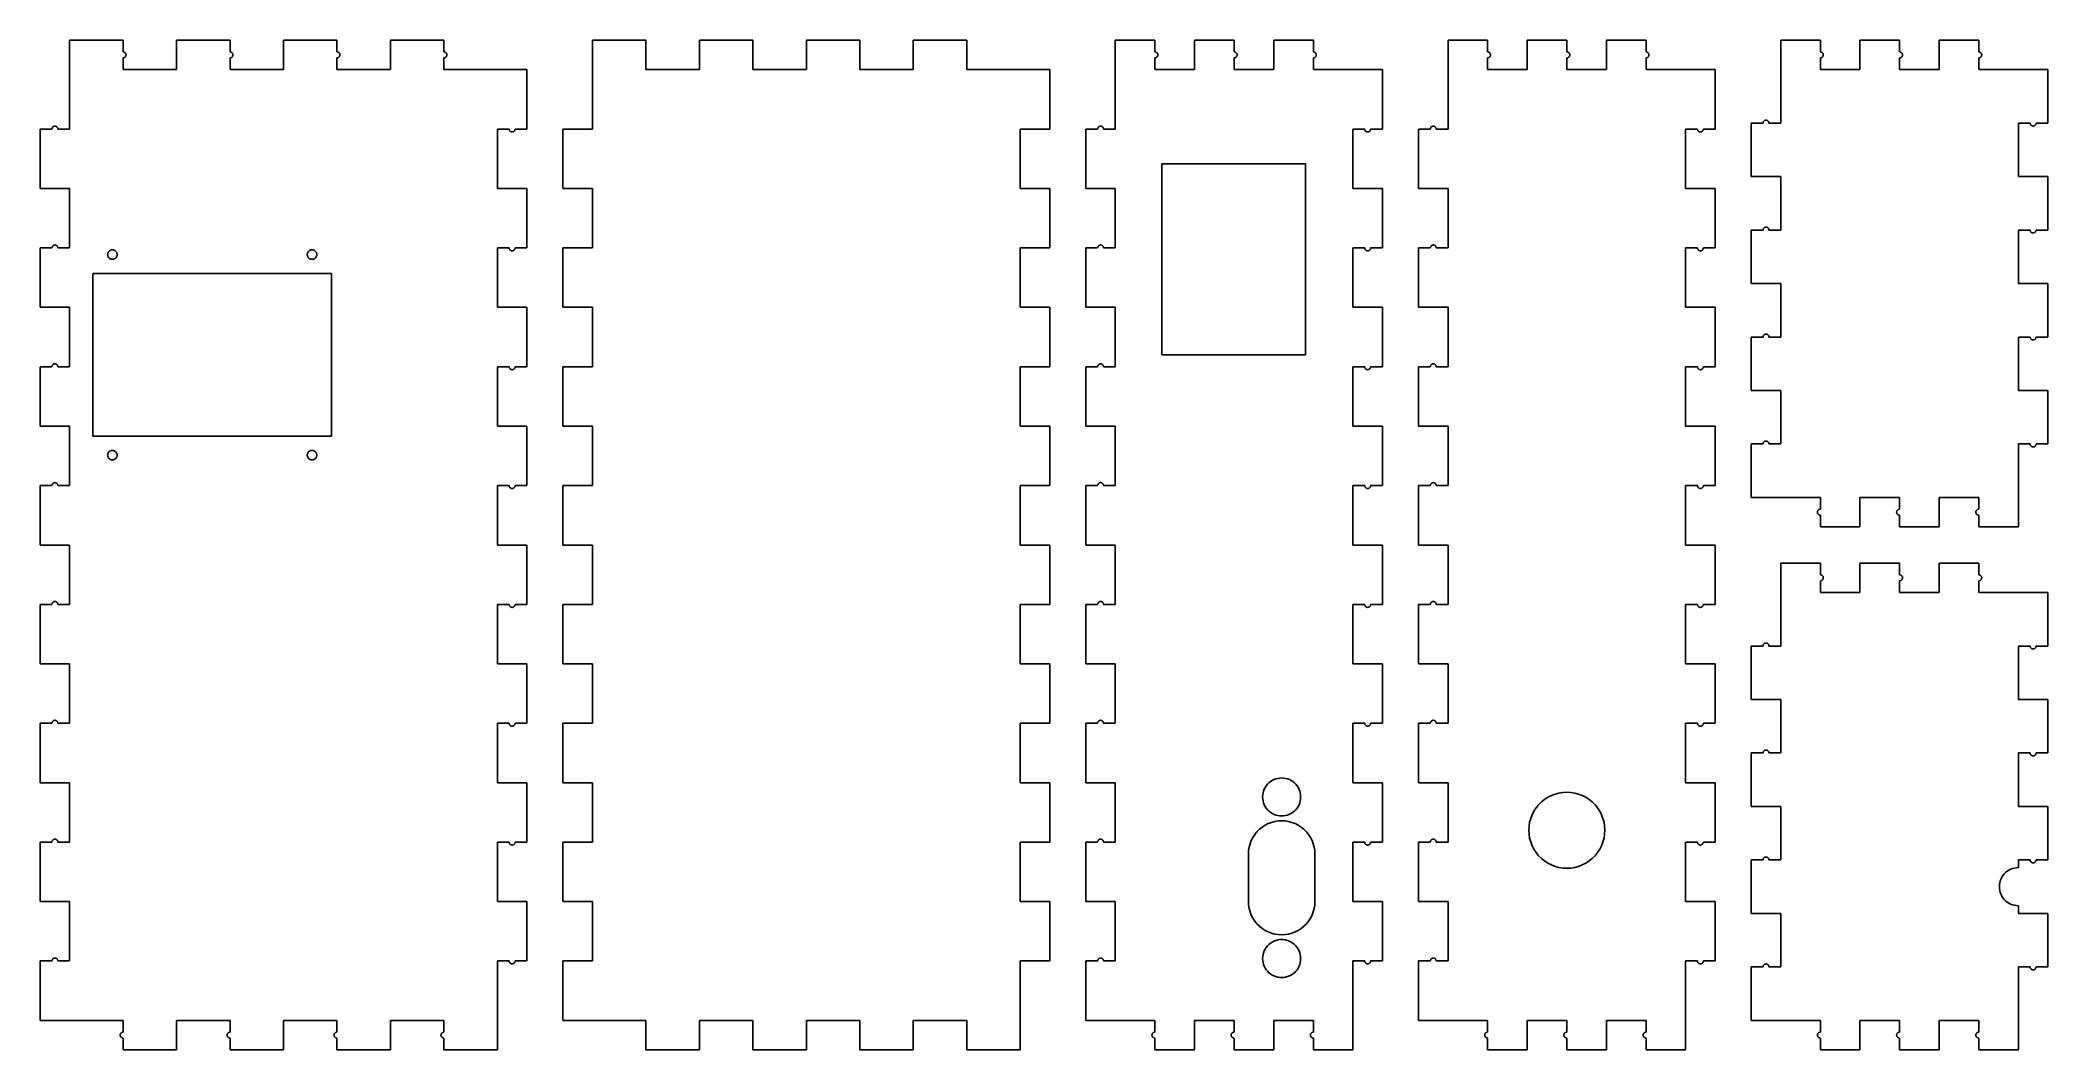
# Model space of a CAD drawing. Header units: metres. Extents: x -3 to 208, y -3 to 103.
import ezdxf

# ---------------------------------------------------------------- set-up
doc = ezdxf.new("R2010")
doc.units = ezdxf.units.M

msp = doc.modelspace()

# ---------------------------------------------------------------- linework, layer by layer
for p, q in [((5.625, 103.1), (0, 103.1)), ((0, 103.1), (0, 93.75)), ((5.625, 101.86), (5.625, 103.1)), ((5.65739, 101.858), (5.625, 101.86)), ((5.68944, 101.853), (5.65739, 101.858)), ((5.72079, 101.845), (5.68944, 101.853)), ((5.75108, 101.833), (5.72079, 101.845)), ((5.78, 101.818), (5.75108, 101.833)), ((5.80721, 101.801), (5.78, 101.818)), ((5.83243, 101.78), (5.80721, 101.801)), ((5.85536, 101.757), (5.83243, 101.78)), ((5.87579, 101.732), (5.85536, 101.757)), ((5.89346, 101.705), (5.87579, 101.732)), ((5.87579, 101.368), (5.89346, 101.395)), ((5.90819, 101.676), (5.89346, 101.705)), ((5.89346, 101.395), (5.90819, 101.424)), ((5.91982, 101.646), (5.90819, 101.676)), ((5.90819, 101.424), (5.91982, 101.454)), ((5.92822, 101.614), (5.91982, 101.646)), ((5.91982, 101.454), (5.92822, 101.486)), ((5.93329, 101.582), (5.92822, 101.614)), ((5.92822, 101.486), (5.93329, 101.518)), ((5.935, 101.55), (5.93329, 101.582)), ((5.93329, 101.518), (5.935, 101.55)), ((16.875, 103.1), (11.25, 103.1)), ((11.25, 103.1), (11.25, 100)), ((16.875, 101.86), (16.875, 103.1)), ((16.9074, 101.858), (16.875, 101.86)), ((16.9394, 101.853), (16.9074, 101.858)), ((16.9708, 101.845), (16.9394, 101.853)), ((17.0011, 101.833), (16.9708, 101.845)), ((17.03, 101.818), (17.0011, 101.833)), ((17.0572, 101.801), (17.03, 101.818)), ((17.0824, 101.78), (17.0572, 101.801)), ((17.1054, 101.757), (17.0824, 101.78)), ((17.1258, 101.732), (17.1054, 101.757)), ((17.1435, 101.705), (17.1258, 101.732)), ((17.1258, 101.368), (17.1435, 101.395)), ((17.1582, 101.676), (17.1435, 101.705)), ((17.1435, 101.395), (17.1582, 101.424)), ((17.1698, 101.646), (17.1582, 101.676)), ((17.1582, 101.424), (17.1698, 101.454)), ((17.1782, 101.614), (17.1698, 101.646)), ((17.1698, 101.454), (17.1782, 101.486)), ((17.1833, 101.582), (17.1782, 101.614)), ((17.1782, 101.486), (17.1833, 101.518)), ((17.185, 101.55), (17.1833, 101.582)), ((17.1833, 101.518), (17.185, 101.55)), ((28.125, 103.1), (22.5, 103.1)), ((22.5, 103.1), (22.5, 100)), ((28.125, 101.86), (28.125, 103.1)), ((28.1574, 101.858), (28.125, 101.86)), ((28.1894, 101.853), (28.1574, 101.858)), ((28.2208, 101.845), (28.1894, 101.853)), ((28.2511, 101.833), (28.2208, 101.845)), ((28.28, 101.818), (28.2511, 101.833)), ((28.3072, 101.801), (28.28, 101.818)), ((28.3324, 101.78), (28.3072, 101.801)), ((28.3554, 101.757), (28.3324, 101.78)), ((28.3758, 101.732), (28.3554, 101.757)), ((28.3935, 101.705), (28.3758, 101.732)), ((28.3758, 101.368), (28.3935, 101.395)), ((28.4082, 101.676), (28.3935, 101.705)), ((28.3935, 101.395), (28.4082, 101.424)), ((28.4198, 101.646), (28.4082, 101.676)), ((28.4082, 101.424), (28.4198, 101.454)), ((28.4282, 101.614), (28.4198, 101.646)), ((28.4198, 101.454), (28.4282, 101.486)), ((28.4333, 101.582), (28.4282, 101.614)), ((28.4282, 101.486), (28.4333, 101.518)), ((28.435, 101.55), (28.4333, 101.582)), ((28.4333, 101.518), (28.435, 101.55)), ((39.375, 103.1), (33.75, 103.1)), ((33.75, 103.1), (33.75, 100)), ((39.375, 101.86), (39.375, 103.1)), ((39.4074, 101.858), (39.375, 101.86)), ((39.4394, 101.853), (39.4074, 101.858)), ((39.4708, 101.845), (39.4394, 101.853)), ((39.5011, 101.833), (39.4708, 101.845)), ((39.53, 101.818), (39.5011, 101.833)), ((39.5572, 101.801), (39.53, 101.818)), ((39.5824, 101.78), (39.5572, 101.801)), ((39.6054, 101.757), (39.5824, 101.78)), ((39.6258, 101.732), (39.6054, 101.757)), ((39.6435, 101.705), (39.6258, 101.732)), ((39.6258, 101.368), (39.6435, 101.395)), ((39.6582, 101.676), (39.6435, 101.705)), ((39.6435, 101.395), (39.6582, 101.424)), ((39.6698, 101.646), (39.6582, 101.676)), ((39.6582, 101.424), (39.6698, 101.454)), ((39.6782, 101.614), (39.6698, 101.646)), ((39.6698, 101.454), (39.6782, 101.486)), ((39.6833, 101.582), (39.6782, 101.614)), ((39.6782, 101.486), (39.6833, 101.518)), ((39.685, 101.55), (39.6833, 101.582)), ((39.6833, 101.518), (39.685, 101.55)), ((60.625, 103.1), (55, 103.1)), ((55, 103.1), (55, 93.75)), ((60.625, 100), (60.625, 103.1)), ((71.875, 103.1), (66.25, 103.1)), ((66.25, 103.1), (66.25, 100)), ((71.875, 100), (71.875, 103.1)), ((83.125, 103.1), (77.5, 103.1)), ((77.5, 103.1), (77.5, 100)), ((83.125, 100), (83.125, 103.1)), ((94.375, 103.1), (88.75, 103.1)), ((88.75, 103.1), (88.75, 100)), ((94.375, 100), (94.375, 103.1)), ((114.167, 103.1), (110, 103.1)), ((110, 103.1), (110, 93.75)), ((114.167, 101.86), (114.167, 103.1)), ((114.199, 101.858), (114.167, 101.86)), ((114.231, 101.853), (114.199, 101.858)), ((114.262, 101.845), (114.231, 101.853)), ((114.293, 101.833), (114.262, 101.845)), ((114.322, 101.818), (114.293, 101.833)), ((114.349, 101.801), (114.322, 101.818)), ((114.374, 101.78), (114.349, 101.801)), ((114.397, 101.757), (114.374, 101.78)), ((114.417, 101.732), (114.397, 101.757)), ((114.435, 101.705), (114.417, 101.732)), ((114.417, 101.368), (114.435, 101.395)), ((114.45, 101.676), (114.435, 101.705)), ((114.435, 101.395), (114.45, 101.424)), ((114.461, 101.646), (114.45, 101.676)), ((114.45, 101.424), (114.461, 101.454)), ((114.47, 101.614), (114.461, 101.646)), ((114.461, 101.454), (114.47, 101.486)), ((114.475, 101.582), (114.47, 101.614)), ((114.47, 101.486), (114.475, 101.518)), ((114.477, 101.55), (114.475, 101.582)), ((114.475, 101.518), (114.477, 101.55)), ((122.5, 103.1), (118.333, 103.1)), ((118.333, 103.1), (118.333, 100)), ((122.5, 101.86), (122.5, 103.1)), ((122.532, 101.858), (122.5, 101.86)), ((122.564, 101.853), (122.532, 101.858)), ((122.596, 101.845), (122.564, 101.853)), ((122.626, 101.833), (122.596, 101.845)), ((122.655, 101.818), (122.626, 101.833)), ((122.682, 101.801), (122.655, 101.818)), ((122.707, 101.78), (122.682, 101.801)), ((122.73, 101.757), (122.707, 101.78)), ((122.751, 101.732), (122.73, 101.757)), ((122.768, 101.705), (122.751, 101.732)), ((122.751, 101.368), (122.768, 101.395)), ((122.783, 101.676), (122.768, 101.705)), ((122.768, 101.395), (122.783, 101.424)), ((122.795, 101.646), (122.783, 101.676)), ((122.783, 101.424), (122.795, 101.454)), ((122.803, 101.614), (122.795, 101.646)), ((122.795, 101.454), (122.803, 101.486)), ((122.808, 101.582), (122.803, 101.614)), ((122.803, 101.486), (122.808, 101.518)), ((122.81, 101.55), (122.808, 101.582)), ((122.808, 101.518), (122.81, 101.55)), ((130.833, 103.1), (126.667, 103.1)), ((126.667, 103.1), (126.667, 100)), ((130.833, 101.86), (130.833, 103.1)), ((130.866, 101.858), (130.833, 101.86)), ((130.898, 101.853), (130.866, 101.858)), ((130.929, 101.845), (130.898, 101.853)), ((130.959, 101.833), (130.929, 101.845)), ((130.988, 101.818), (130.959, 101.833)), ((131.016, 101.801), (130.988, 101.818)), ((131.041, 101.78), (131.016, 101.801)), ((131.064, 101.757), (131.041, 101.78)), ((131.084, 101.732), (131.064, 101.757)), ((131.102, 101.705), (131.084, 101.732)), ((131.084, 101.368), (131.102, 101.395)), ((131.117, 101.676), (131.102, 101.705)), ((131.102, 101.395), (131.117, 101.424)), ((131.128, 101.646), (131.117, 101.676)), ((131.117, 101.424), (131.128, 101.454)), ((131.137, 101.614), (131.128, 101.646)), ((131.128, 101.454), (131.137, 101.486)), ((131.142, 101.582), (131.137, 101.614)), ((131.137, 101.486), (131.142, 101.518)), ((131.143, 101.55), (131.142, 101.582)), ((131.142, 101.518), (131.143, 101.55)), ((149.167, 103.1), (145, 103.1)), ((145, 103.1), (145, 93.75)), ((149.167, 101.86), (149.167, 103.1)), ((149.199, 101.858), (149.167, 101.86)), ((149.231, 101.853), (149.199, 101.858)), ((149.262, 101.845), (149.231, 101.853)), ((149.293, 101.833), (149.262, 101.845)), ((149.322, 101.818), (149.293, 101.833)), ((149.349, 101.801), (149.322, 101.818)), ((149.374, 101.78), (149.349, 101.801)), ((149.397, 101.757), (149.374, 101.78)), ((149.417, 101.732), (149.397, 101.757)), ((149.435, 101.705), (149.417, 101.732)), ((149.417, 101.368), (149.435, 101.395)), ((149.45, 101.676), (149.435, 101.705)), ((149.435, 101.395), (149.45, 101.424)), ((149.461, 101.646), (149.45, 101.676)), ((149.45, 101.424), (149.461, 101.454)), ((149.47, 101.614), (149.461, 101.646)), ((149.461, 101.454), (149.47, 101.486)), ((149.475, 101.582), (149.47, 101.614)), ((149.47, 101.486), (149.475, 101.518)), ((149.477, 101.55), (149.475, 101.582)), ((149.475, 101.518), (149.477, 101.55)), ((157.5, 103.1), (153.333, 103.1)), ((153.333, 103.1), (153.333, 100)), ((157.5, 101.86), (157.5, 103.1)), ((157.532, 101.858), (157.5, 101.86)), ((157.564, 101.853), (157.532, 101.858)), ((157.596, 101.845), (157.564, 101.853)), ((157.626, 101.833), (157.596, 101.845)), ((157.655, 101.818), (157.626, 101.833)), ((157.682, 101.801), (157.655, 101.818)), ((157.707, 101.78), (157.682, 101.801)), ((157.73, 101.757), (157.707, 101.78)), ((157.751, 101.732), (157.73, 101.757)), ((157.768, 101.705), (157.751, 101.732)), ((157.751, 101.368), (157.768, 101.395)), ((157.783, 101.676), (157.768, 101.705)), ((157.768, 101.395), (157.783, 101.424)), ((157.795, 101.646), (157.783, 101.676)), ((157.783, 101.424), (157.795, 101.454)), ((157.803, 101.614), (157.795, 101.646)), ((157.795, 101.454), (157.803, 101.486)), ((157.808, 101.582), (157.803, 101.614)), ((157.803, 101.486), (157.808, 101.518)), ((157.81, 101.55), (157.808, 101.582)), ((157.808, 101.518), (157.81, 101.55)), ((165.833, 103.1), (161.667, 103.1)), ((161.667, 103.1), (161.667, 100)), ((165.833, 101.86), (165.833, 103.1)), ((165.866, 101.858), (165.833, 101.86)), ((165.898, 101.853), (165.866, 101.858)), ((165.929, 101.845), (165.898, 101.853)), ((165.959, 101.833), (165.929, 101.845)), ((165.988, 101.818), (165.959, 101.833)), ((166.016, 101.801), (165.988, 101.818)), ((166.041, 101.78), (166.016, 101.801)), ((166.064, 101.757), (166.041, 101.78)), ((166.084, 101.732), (166.064, 101.757)), ((166.102, 101.705), (166.084, 101.732)), ((166.084, 101.368), (166.102, 101.395)), ((166.117, 101.676), (166.102, 101.705)), ((166.102, 101.395), (166.117, 101.424)), ((166.128, 101.646), (166.117, 101.676)), ((166.117, 101.424), (166.128, 101.454)), ((166.137, 101.614), (166.128, 101.646)), ((166.128, 101.454), (166.137, 101.486)), ((166.142, 101.582), (166.137, 101.614)), ((166.137, 101.486), (166.142, 101.518)), ((166.143, 101.55), (166.142, 101.582)), ((166.142, 101.518), (166.143, 101.55)), ((184.167, 103.1), (180, 103.1)), ((180, 103.1), (180, 94.375)), ((184.167, 101.86), (184.167, 103.1)), ((184.199, 101.858), (184.167, 101.86)), ((184.231, 101.853), (184.199, 101.858)), ((184.262, 101.845), (184.231, 101.853)), ((184.293, 101.833), (184.262, 101.845)), ((184.322, 101.818), (184.293, 101.833)), ((184.349, 101.801), (184.322, 101.818)), ((184.374, 101.78), (184.349, 101.801)), ((184.397, 101.757), (184.374, 101.78)), ((184.417, 101.732), (184.397, 101.757)), ((184.435, 101.705), (184.417, 101.732)), ((184.417, 101.368), (184.435, 101.395)), ((184.45, 101.676), (184.435, 101.705)), ((184.435, 101.395), (184.45, 101.424)), ((184.461, 101.646), (184.45, 101.676)), ((184.45, 101.424), (184.461, 101.454)), ((184.47, 101.614), (184.461, 101.646)), ((184.461, 101.454), (184.47, 101.486)), ((184.475, 101.582), (184.47, 101.614)), ((184.47, 101.486), (184.475, 101.518)), ((184.477, 101.55), (184.475, 101.582)), ((184.475, 101.518), (184.477, 101.55)), ((192.5, 103.1), (188.333, 103.1)), ((188.333, 103.1), (188.333, 100)), ((192.5, 101.86), (192.5, 103.1)), ((192.532, 101.858), (192.5, 101.86)), ((192.564, 101.853), (192.532, 101.858)), ((192.596, 101.845), (192.564, 101.853)), ((192.626, 101.833), (192.596, 101.845)), ((192.655, 101.818), (192.626, 101.833)), ((192.682, 101.801), (192.655, 101.818)), ((192.707, 101.78), (192.682, 101.801)), ((192.73, 101.757), (192.707, 101.78)), ((192.751, 101.732), (192.73, 101.757)), ((192.768, 101.705), (192.751, 101.732)), ((192.751, 101.368), (192.768, 101.395)), ((192.783, 101.676), (192.768, 101.705)), ((192.768, 101.395), (192.783, 101.424)), ((192.795, 101.646), (192.783, 101.676)), ((192.783, 101.424), (192.795, 101.454)), ((192.803, 101.614), (192.795, 101.646)), ((192.795, 101.454), (192.803, 101.486)), ((192.808, 101.582), (192.803, 101.614)), ((192.803, 101.486), (192.808, 101.518)), ((192.81, 101.55), (192.808, 101.582)), ((192.808, 101.518), (192.81, 101.55)), ((200.833, 103.1), (196.667, 103.1)), ((196.667, 103.1), (196.667, 100)), ((200.833, 101.86), (200.833, 103.1)), ((200.866, 101.858), (200.833, 101.86)), ((200.898, 101.853), (200.866, 101.858)), ((200.929, 101.845), (200.898, 101.853)), ((200.959, 101.833), (200.929, 101.845)), ((200.988, 101.818), (200.959, 101.833)), ((201.016, 101.801), (200.988, 101.818)), ((201.041, 101.78), (201.016, 101.801)), ((201.064, 101.757), (201.041, 101.78)), ((201.084, 101.732), (201.064, 101.757)), ((201.102, 101.705), (201.084, 101.732)), ((201.084, 101.368), (201.102, 101.395)), ((201.117, 101.676), (201.102, 101.705)), ((201.102, 101.395), (201.117, 101.424)), ((201.128, 101.646), (201.117, 101.676)), ((201.117, 101.424), (201.128, 101.454)), ((201.137, 101.614), (201.128, 101.646)), ((201.128, 101.454), (201.137, 101.486)), ((201.142, 101.582), (201.137, 101.614)), ((201.137, 101.486), (201.142, 101.518)), ((201.143, 101.55), (201.142, 101.582)), ((201.142, 101.518), (201.143, 101.55)), ((5.625, 101.24), (5.65739, 101.242)), ((5.625, 100), (5.625, 101.24)), ((11.25, 100), (5.625, 100)), ((5.65739, 101.242), (5.68944, 101.247)), ((5.68944, 101.247), (5.72079, 101.255)), ((5.72079, 101.255), (5.75108, 101.267)), ((5.75108, 101.267), (5.78, 101.282)), ((5.78, 101.282), (5.80721, 101.299)), ((5.80721, 101.299), (5.83243, 101.32)), ((5.83243, 101.32), (5.85536, 101.343)), ((5.85536, 101.343), (5.87579, 101.368)), ((16.875, 101.24), (16.9074, 101.242)), ((16.875, 100), (16.875, 101.24)), ((22.5, 100), (16.875, 100)), ((16.9074, 101.242), (16.9394, 101.247)), ((16.9394, 101.247), (16.9708, 101.255)), ((16.9708, 101.255), (17.0011, 101.267)), ((17.0011, 101.267), (17.03, 101.282)), ((17.03, 101.282), (17.0572, 101.299)), ((17.0572, 101.299), (17.0824, 101.32)), ((17.0824, 101.32), (17.1054, 101.343)), ((17.1054, 101.343), (17.1258, 101.368)), ((28.125, 101.24), (28.1574, 101.242)), ((28.125, 100), (28.125, 101.24)), ((33.75, 100), (28.125, 100)), ((28.1574, 101.242), (28.1894, 101.247)), ((28.1894, 101.247), (28.2208, 101.255)), ((28.2208, 101.255), (28.2511, 101.267)), ((28.2511, 101.267), (28.28, 101.282)), ((28.28, 101.282), (28.3072, 101.299)), ((28.3072, 101.299), (28.3324, 101.32)), ((28.3324, 101.32), (28.3554, 101.343)), ((28.3554, 101.343), (28.3758, 101.368)), ((39.375, 101.24), (39.4074, 101.242)), ((39.375, 100), (39.375, 101.24)), ((48.1, 100), (39.375, 100)), ((39.4074, 101.242), (39.4394, 101.247)), ((39.4394, 101.247), (39.4708, 101.255)), ((39.4708, 101.255), (39.5011, 101.267)), ((39.5011, 101.267), (39.53, 101.282)), ((39.53, 101.282), (39.5572, 101.299)), ((39.5572, 101.299), (39.5824, 101.32)), ((39.5824, 101.32), (39.6054, 101.343)), ((39.6054, 101.343), (39.6258, 101.368)), ((48.1, 93.75), (48.1, 100)), ((66.25, 100), (60.625, 100)), ((77.5, 100), (71.875, 100)), ((88.75, 100), (83.125, 100)), ((103.1, 100), (94.375, 100)), ((103.1, 93.75), (103.1, 100)), ((114.167, 101.24), (114.199, 101.242)), ((114.167, 100), (114.167, 101.24)), ((118.333, 100), (114.167, 100)), ((114.199, 101.242), (114.231, 101.247)), ((114.231, 101.247), (114.262, 101.255)), ((114.262, 101.255), (114.293, 101.267)), ((114.293, 101.267), (114.322, 101.282)), ((114.322, 101.282), (114.349, 101.299)), ((114.349, 101.299), (114.374, 101.32)), ((114.374, 101.32), (114.397, 101.343)), ((114.397, 101.343), (114.417, 101.368)), ((122.5, 101.24), (122.532, 101.242)), ((122.5, 100), (122.5, 101.24)), ((126.667, 100), (122.5, 100)), ((122.532, 101.242), (122.564, 101.247)), ((122.564, 101.247), (122.596, 101.255)), ((122.596, 101.255), (122.626, 101.267)), ((122.626, 101.267), (122.655, 101.282)), ((122.655, 101.282), (122.682, 101.299)), ((122.682, 101.299), (122.707, 101.32)), ((122.707, 101.32), (122.73, 101.343)), ((122.73, 101.343), (122.751, 101.368)), ((130.833, 101.24), (130.866, 101.242)), ((130.833, 100), (130.833, 101.24)), ((138.1, 100), (130.833, 100)), ((130.866, 101.242), (130.898, 101.247)), ((130.898, 101.247), (130.929, 101.255)), ((130.929, 101.255), (130.959, 101.267)), ((130.959, 101.267), (130.988, 101.282)), ((130.988, 101.282), (131.016, 101.299)), ((131.016, 101.299), (131.041, 101.32)), ((131.041, 101.32), (131.064, 101.343)), ((131.064, 101.343), (131.084, 101.368)), ((138.1, 93.75), (138.1, 100)), ((149.167, 101.24), (149.199, 101.242)), ((149.167, 100), (149.167, 101.24)), ((153.333, 100), (149.167, 100)), ((149.199, 101.242), (149.231, 101.247)), ((149.231, 101.247), (149.262, 101.255)), ((149.262, 101.255), (149.293, 101.267)), ((149.293, 101.267), (149.322, 101.282)), ((149.322, 101.282), (149.349, 101.299)), ((149.349, 101.299), (149.374, 101.32)), ((149.374, 101.32), (149.397, 101.343)), ((149.397, 101.343), (149.417, 101.368)), ((157.5, 101.24), (157.532, 101.242)), ((157.5, 100), (157.5, 101.24)), ((161.667, 100), (157.5, 100)), ((157.532, 101.242), (157.564, 101.247)), ((157.564, 101.247), (157.596, 101.255)), ((157.596, 101.255), (157.626, 101.267)), ((157.626, 101.267), (157.655, 101.282)), ((157.655, 101.282), (157.682, 101.299)), ((157.682, 101.299), (157.707, 101.32)), ((157.707, 101.32), (157.73, 101.343)), ((157.73, 101.343), (157.751, 101.368)), ((165.833, 101.24), (165.866, 101.242)), ((165.833, 100), (165.833, 101.24)), ((173.1, 100), (165.833, 100)), ((165.866, 101.242), (165.898, 101.247)), ((165.898, 101.247), (165.929, 101.255)), ((165.929, 101.255), (165.959, 101.267)), ((165.959, 101.267), (165.988, 101.282)), ((165.988, 101.282), (166.016, 101.299)), ((166.016, 101.299), (166.041, 101.32)), ((166.041, 101.32), (166.064, 101.343)), ((166.064, 101.343), (166.084, 101.368)), ((173.1, 93.75), (173.1, 100)), ((184.167, 101.24), (184.199, 101.242)), ((184.167, 100), (184.167, 101.24)), ((188.333, 100), (184.167, 100)), ((184.199, 101.242), (184.231, 101.247)), ((184.231, 101.247), (184.262, 101.255)), ((184.262, 101.255), (184.293, 101.267)), ((184.293, 101.267), (184.322, 101.282)), ((184.322, 101.282), (184.349, 101.299)), ((184.349, 101.299), (184.374, 101.32)), ((184.374, 101.32), (184.397, 101.343)), ((184.397, 101.343), (184.417, 101.368)), ((192.5, 101.24), (192.532, 101.242)), ((192.5, 100), (192.5, 101.24)), ((196.667, 100), (192.5, 100)), ((192.532, 101.242), (192.564, 101.247)), ((192.564, 101.247), (192.596, 101.255)), ((192.596, 101.255), (192.626, 101.267)), ((192.626, 101.267), (192.655, 101.282)), ((192.655, 101.282), (192.682, 101.299)), ((192.682, 101.299), (192.707, 101.32)), ((192.707, 101.32), (192.73, 101.343)), ((192.73, 101.343), (192.751, 101.368)), ((200.833, 101.24), (200.866, 101.242)), ((200.833, 100), (200.833, 101.24)), ((208.1, 100), (200.833, 100)), ((200.866, 101.242), (200.898, 101.247)), ((200.898, 101.247), (200.929, 101.255)), ((200.929, 101.255), (200.959, 101.267)), ((200.959, 101.267), (200.988, 101.282)), ((200.988, 101.282), (201.016, 101.299)), ((201.016, 101.299), (201.041, 101.32)), ((201.041, 101.32), (201.064, 101.343)), ((201.064, 101.343), (201.084, 101.368)), ((208.1, 94.375), (208.1, 100)), ((-1.85999, 93.75), (-3.09999, 93.75)), ((-3.09999, 93.75), (-3.09999, 87.5)), ((-1.85829, 93.7824), (-1.85999, 93.75)), ((-1.85321, 93.8144), (-1.85829, 93.7824)), ((-1.84482, 93.8458), (-1.85321, 93.8144)), ((-1.83319, 93.8761), (-1.84482, 93.8458)), ((-1.81845, 93.905), (-1.83319, 93.8761)), ((-1.80078, 93.9322), (-1.81845, 93.905)), ((-1.78036, 93.9574), (-1.80078, 93.9322)), ((-1.75742, 93.9804), (-1.78036, 93.9574)), ((-1.73219, 94.0008), (-1.75742, 93.9804)), ((-1.70499, 94.0185), (-1.73219, 94.0008)), ((-1.67607, 94.0332), (-1.70499, 94.0185)), ((-1.64578, 94.0448), (-1.67607, 94.0332)), ((-1.61444, 94.0532), (-1.64578, 94.0448)), ((-1.5824, 94.0583), (-1.61444, 94.0532)), ((-1.54999, 94.06), (-1.5824, 94.0583)), ((-1.51758, 94.0583), (-1.54999, 94.06)), ((-1.48553, 94.0532), (-1.51758, 94.0583)), ((-1.45419, 94.0448), (-1.48553, 94.0532)), ((-1.4239, 94.0332), (-1.45419, 94.0448)), ((-1.39499, 94.0185), (-1.4239, 94.0332)), ((-1.36777, 94.0008), (-1.39499, 94.0185)), ((-1.34256, 93.9804), (-1.36777, 94.0008)), ((-1.31961, 93.9574), (-1.34256, 93.9804)), ((-1.29919, 93.9322), (-1.31961, 93.9574)), ((-1.28152, 93.905), (-1.29919, 93.9322)), ((-1.26678, 93.8761), (-1.28152, 93.905)), ((-1.25516, 93.8458), (-1.26678, 93.8761)), ((-1.24677, 93.8144), (-1.25516, 93.8458)), ((-1.24168, 93.7824), (-1.24677, 93.8144)), ((-1.23999, 93.75), (-1.24168, 93.7824)), ((0, 93.75), (-1.23999, 93.75)), ((45, 87.5), (45, 93.75)), ((45, 93.75), (46.24, 93.75)), ((46.24, 93.75), (46.2417, 93.7176)), ((46.2417, 93.7176), (46.2468, 93.6856)), ((46.2468, 93.6856), (46.2552, 93.6542)), ((46.2552, 93.6542), (46.2668, 93.6239)), ((46.2668, 93.6239), (46.2815, 93.595)), ((46.2815, 93.595), (46.2992, 93.5678)), ((46.2992, 93.5678), (46.3196, 93.5426)), ((46.3196, 93.5426), (46.3426, 93.5196)), ((46.3426, 93.5196), (46.3678, 93.4992)), ((46.3678, 93.4992), (46.395, 93.4815)), ((46.395, 93.4815), (46.4239, 93.4668)), ((46.4239, 93.4668), (46.4542, 93.4552)), ((46.4542, 93.4552), (46.4855, 93.4468)), ((46.4855, 93.4468), (46.5176, 93.4417)), ((46.5176, 93.4417), (46.55, 93.44)), ((46.55, 93.44), (46.5824, 93.4417)), ((46.5824, 93.4417), (46.6144, 93.4468)), ((46.6144, 93.4468), (46.6458, 93.4552)), ((46.6458, 93.4552), (46.6761, 93.4668)), ((46.6761, 93.4668), (46.705, 93.4815)), ((46.705, 93.4815), (46.7322, 93.4992)), ((46.7322, 93.4992), (46.7574, 93.5196)), ((46.7574, 93.5196), (46.7804, 93.5426)), ((46.7804, 93.5426), (46.8008, 93.5678)), ((46.8008, 93.5678), (46.8185, 93.595)), ((46.8185, 93.595), (46.8332, 93.6239)), ((46.8332, 93.6239), (46.8448, 93.6542)), ((46.8448, 93.6542), (46.8532, 93.6856)), ((46.8532, 93.6856), (46.8583, 93.7176)), ((46.8583, 93.7176), (46.86, 93.75)), ((46.86, 93.75), (48.1, 93.75)), ((55, 93.75), (51.9, 93.75)), ((51.9, 93.75), (51.9, 87.5)), ((100, 87.5), (100, 93.75)), ((100, 93.75), (103.1, 93.75)), ((108.14, 93.75), (106.9, 93.75)), ((106.9, 93.75), (106.9, 87.5)), ((108.142, 93.7824), (108.14, 93.75)), ((108.147, 93.8144), (108.142, 93.7824)), ((108.155, 93.8458), (108.147, 93.8144)), ((108.167, 93.8761), (108.155, 93.8458)), ((108.182, 93.905), (108.167, 93.8761)), ((108.199, 93.9322), (108.182, 93.905)), ((108.22, 93.9574), (108.199, 93.9322)), ((108.243, 93.9804), (108.22, 93.9574)), ((108.268, 94.0008), (108.243, 93.9804)), ((108.295, 94.0185), (108.268, 94.0008)), ((108.324, 94.0332), (108.295, 94.0185)), ((108.354, 94.0448), (108.324, 94.0332)), ((108.386, 94.0532), (108.354, 94.0448)), ((108.418, 94.0583), (108.386, 94.0532)), ((108.45, 94.06), (108.418, 94.0583)), ((108.482, 94.0583), (108.45, 94.06)), ((108.514, 94.0532), (108.482, 94.0583)), ((108.546, 94.0448), (108.514, 94.0532)), ((108.576, 94.0332), (108.546, 94.0448)), ((108.605, 94.0185), (108.576, 94.0332)), ((108.632, 94.0008), (108.605, 94.0185)), ((108.657, 93.9804), (108.632, 94.0008)), ((108.68, 93.9574), (108.657, 93.9804)), ((108.701, 93.9322), (108.68, 93.9574)), ((108.718, 93.905), (108.701, 93.9322)), ((108.733, 93.8761), (108.718, 93.905)), ((108.745, 93.8458), (108.733, 93.8761)), ((108.753, 93.8144), (108.745, 93.8458)), ((108.758, 93.7824), (108.753, 93.8144)), ((108.76, 93.75), (108.758, 93.7824)), ((110, 93.75), (108.76, 93.75)), ((135, 87.5), (135, 93.75)), ((135, 93.75), (136.24, 93.75)), ((136.24, 93.75), (136.242, 93.7176)), ((136.242, 93.7176), (136.247, 93.6856)), ((136.247, 93.6856), (136.255, 93.6542)), ((136.255, 93.6542), (136.267, 93.6239)), ((136.267, 93.6239), (136.282, 93.595)), ((136.282, 93.595), (136.299, 93.5678)), ((136.299, 93.5678), (136.32, 93.5426)), ((136.32, 93.5426), (136.343, 93.5196)), ((136.343, 93.5196), (136.368, 93.4992)), ((136.368, 93.4992), (136.395, 93.4815)), ((136.395, 93.4815), (136.424, 93.4668)), ((136.424, 93.4668), (136.454, 93.4552)), ((136.454, 93.4552), (136.486, 93.4468)), ((136.486, 93.4468), (136.518, 93.4417)), ((136.518, 93.4417), (136.55, 93.44)), ((136.55, 93.44), (136.582, 93.4417)), ((136.582, 93.4417), (136.614, 93.4468)), ((136.614, 93.4468), (136.646, 93.4552)), ((136.646, 93.4552), (136.676, 93.4668)), ((136.676, 93.4668), (136.705, 93.4815)), ((136.705, 93.4815), (136.732, 93.4992)), ((136.732, 93.4992), (136.757, 93.5196)), ((136.757, 93.5196), (136.78, 93.5426)), ((136.78, 93.5426), (136.801, 93.5678)), ((136.801, 93.5678), (136.818, 93.595)), ((136.818, 93.595), (136.833, 93.6239)), ((136.833, 93.6239), (136.845, 93.6542)), ((136.845, 93.6542), (136.853, 93.6856)), ((136.853, 93.6856), (136.858, 93.7176)), ((136.858, 93.7176), (136.86, 93.75)), ((136.86, 93.75), (138.1, 93.75)), ((143.14, 93.75), (141.9, 93.75)), ((141.9, 93.75), (141.9, 87.5)), ((143.142, 93.7824), (143.14, 93.75)), ((143.147, 93.8144), (143.142, 93.7824)), ((143.155, 93.8458), (143.147, 93.8144)), ((143.167, 93.8761), (143.155, 93.8458)), ((143.182, 93.905), (143.167, 93.8761)), ((143.199, 93.9322), (143.182, 93.905)), ((143.22, 93.9574), (143.199, 93.9322)), ((143.243, 93.9804), (143.22, 93.9574)), ((143.268, 94.0008), (143.243, 93.9804)), ((143.295, 94.0185), (143.268, 94.0008)), ((143.324, 94.0332), (143.295, 94.0185)), ((143.354, 94.0448), (143.324, 94.0332)), ((143.386, 94.0532), (143.354, 94.0448)), ((143.418, 94.0583), (143.386, 94.0532)), ((143.45, 94.06), (143.418, 94.0583)), ((143.482, 94.0583), (143.45, 94.06)), ((143.514, 94.0532), (143.482, 94.0583)), ((143.546, 94.0448), (143.514, 94.0532)), ((143.576, 94.0332), (143.546, 94.0448)), ((143.605, 94.0185), (143.576, 94.0332)), ((143.632, 94.0008), (143.605, 94.0185)), ((143.657, 93.9804), (143.632, 94.0008)), ((143.68, 93.9574), (143.657, 93.9804)), ((143.701, 93.9322), (143.68, 93.9574)), ((143.718, 93.905), (143.701, 93.9322)), ((143.733, 93.8761), (143.718, 93.905)), ((143.745, 93.8458), (143.733, 93.8761)), ((143.753, 93.8144), (143.745, 93.8458)), ((143.758, 93.7824), (143.753, 93.8144)), ((143.76, 93.75), (143.758, 93.7824)), ((145, 93.75), (143.76, 93.75)), ((170, 87.5), (170, 93.75)), ((170, 93.75), (171.24, 93.75)), ((171.24, 93.75), (171.242, 93.7176)), ((171.242, 93.7176), (171.247, 93.6856)), ((171.247, 93.6856), (171.255, 93.6542)), ((171.255, 93.6542), (171.267, 93.6239)), ((171.267, 93.6239), (171.282, 93.595)), ((171.282, 93.595), (171.299, 93.5678)), ((171.299, 93.5678), (171.32, 93.5426)), ((171.32, 93.5426), (171.343, 93.5196)), ((171.343, 93.5196), (171.368, 93.4992)), ((171.368, 93.4992), (171.395, 93.4815)), ((171.395, 93.4815), (171.424, 93.4668)), ((171.424, 93.4668), (171.454, 93.4552)), ((171.454, 93.4552), (171.486, 93.4468)), ((171.486, 93.4468), (171.518, 93.4417)), ((171.518, 93.4417), (171.55, 93.44)), ((171.55, 93.44), (171.582, 93.4417)), ((171.582, 93.4417), (171.614, 93.4468)), ((171.614, 93.4468), (171.646, 93.4552)), ((171.646, 93.4552), (171.676, 93.4668)), ((171.676, 93.4668), (171.705, 93.4815)), ((171.705, 93.4815), (171.732, 93.4992)), ((171.732, 93.4992), (171.757, 93.5196)), ((171.757, 93.5196), (171.78, 93.5426)), ((171.78, 93.5426), (171.801, 93.5678)), ((171.801, 93.5678), (171.818, 93.595)), ((171.818, 93.595), (171.833, 93.6239)), ((171.833, 93.6239), (171.845, 93.6542)), ((171.845, 93.6542), (171.853, 93.6856)), ((171.853, 93.6856), (171.858, 93.7176)), ((171.858, 93.7176), (171.86, 93.75)), ((171.86, 93.75), (173.1, 93.75)), ((178.14, 94.375), (176.9, 94.375)), ((176.9, 94.375), (176.9, 88.75)), ((178.142, 94.4074), (178.14, 94.375)), ((178.147, 94.4394), (178.142, 94.4074)), ((178.155, 94.4708), (178.147, 94.4394)), ((178.167, 94.5011), (178.155, 94.4708)), ((178.182, 94.53), (178.167, 94.5011)), ((178.199, 94.5572), (178.182, 94.53)), ((178.22, 94.5824), (178.199, 94.5572)), ((178.243, 94.6054), (178.22, 94.5824)), ((178.268, 94.6258), (178.243, 94.6054)), ((178.295, 94.6435), (178.268, 94.6258)), ((178.324, 94.6582), (178.295, 94.6435)), ((178.354, 94.6698), (178.324, 94.6582)), ((178.386, 94.6782), (178.354, 94.6698)), ((178.418, 94.6833), (178.386, 94.6782)), ((178.45, 94.685), (178.418, 94.6833)), ((178.482, 94.6833), (178.45, 94.685)), ((178.514, 94.6782), (178.482, 94.6833)), ((178.546, 94.6698), (178.514, 94.6782)), ((178.576, 94.6582), (178.546, 94.6698)), ((178.605, 94.6435), (178.576, 94.6582)), ((178.632, 94.6258), (178.605, 94.6435)), ((178.657, 94.6054), (178.632, 94.6258)), ((178.68, 94.5824), (178.657, 94.6054)), ((178.701, 94.5572), (178.68, 94.5824)), ((178.718, 94.53), (178.701, 94.5572)), ((178.733, 94.5011), (178.718, 94.53)), ((178.745, 94.4708), (178.733, 94.5011)), ((178.753, 94.4394), (178.745, 94.4708)), ((178.758, 94.4074), (178.753, 94.4394)), ((178.76, 94.375), (178.758, 94.4074)), ((180, 94.375), (178.76, 94.375)), ((205, 88.75), (205, 94.375)), ((205, 94.375), (206.24, 94.375)), ((206.24, 94.375), (206.242, 94.3426)), ((206.242, 94.3426), (206.247, 94.3106)), ((206.247, 94.3106), (206.255, 94.2792)), ((206.255, 94.2792), (206.267, 94.2489)), ((206.267, 94.2489), (206.282, 94.22)), ((206.282, 94.22), (206.299, 94.1928)), ((206.299, 94.1928), (206.32, 94.1676)), ((206.32, 94.1676), (206.343, 94.1446)), ((206.343, 94.1446), (206.368, 94.1242)), ((206.368, 94.1242), (206.395, 94.1065)), ((206.395, 94.1065), (206.424, 94.0918)), ((206.424, 94.0918), (206.454, 94.0802)), ((206.454, 94.0802), (206.486, 94.0718)), ((206.486, 94.0718), (206.518, 94.0667)), ((206.518, 94.0667), (206.55, 94.065)), ((206.55, 94.065), (206.582, 94.0667)), ((206.582, 94.0667), (206.614, 94.0718)), ((206.614, 94.0718), (206.646, 94.0802)), ((206.646, 94.0802), (206.676, 94.0918)), ((206.676, 94.0918), (206.705, 94.1065)), ((206.705, 94.1065), (206.732, 94.1242)), ((206.732, 94.1242), (206.757, 94.1446)), ((206.757, 94.1446), (206.78, 94.1676)), ((206.78, 94.1676), (206.801, 94.1928)), ((206.801, 94.1928), (206.818, 94.22)), ((206.818, 94.22), (206.833, 94.2489)), ((206.833, 94.2489), (206.845, 94.2792)), ((206.845, 94.2792), (206.853, 94.3106)), ((206.853, 94.3106), (206.858, 94.3426)), ((206.858, 94.3426), (206.86, 94.375)), ((206.86, 94.375), (208.1, 94.375)), ((114.9, 70), (114.9, 90.1)), ((114.9, 90.1), (130, 90.1)), ((130, 90.1), (130, 70)), ((176.9, 88.75), (180, 88.75)), ((180, 88.75), (180, 83.125)), ((208.1, 88.75), (205, 88.75)), ((208.1, 83.125), (208.1, 88.75)), ((-3.09999, 87.5), (0, 87.5)), ((0, 87.5), (0, 81.25)), ((48.1, 87.5), (45, 87.5)), ((48.1, 81.25), (48.1, 87.5)), ((51.9, 87.5), (55, 87.5)), ((55, 87.5), (55, 81.25)), ((103.1, 87.5), (100, 87.5)), ((103.1, 81.25), (103.1, 87.5)), ((106.9, 87.5), (110, 87.5)), ((110, 87.5), (110, 81.25)), ((138.1, 87.5), (135, 87.5)), ((138.1, 81.25), (138.1, 87.5)), ((141.9, 87.5), (145, 87.5)), ((145, 87.5), (145, 81.25)), ((173.1, 87.5), (170, 87.5)), ((173.1, 81.25), (173.1, 87.5)), ((178.14, 83.125), (176.9, 83.125)), ((176.9, 83.125), (176.9, 77.5)), ((178.142, 83.1574), (178.14, 83.125)), ((178.147, 83.1894), (178.142, 83.1574)), ((178.155, 83.2208), (178.147, 83.1894)), ((178.167, 83.2511), (178.155, 83.2208)), ((178.182, 83.28), (178.167, 83.2511)), ((178.199, 83.3072), (178.182, 83.28)), ((178.22, 83.3324), (178.199, 83.3072)), ((178.243, 83.3554), (178.22, 83.3324)), ((178.268, 83.3758), (178.243, 83.3554)), ((178.295, 83.3935), (178.268, 83.3758)), ((178.324, 83.4082), (178.295, 83.3935)), ((178.354, 83.4198), (178.324, 83.4082)), ((178.386, 83.4282), (178.354, 83.4198)), ((178.418, 83.4333), (178.386, 83.4282)), ((178.45, 83.435), (178.418, 83.4333)), ((178.482, 83.4333), (178.45, 83.435)), ((178.514, 83.4282), (178.482, 83.4333)), ((178.546, 83.4198), (178.514, 83.4282)), ((178.576, 83.4082), (178.546, 83.4198)), ((178.605, 83.3935), (178.576, 83.4082)), ((178.632, 83.3758), (178.605, 83.3935)), ((178.657, 83.3554), (178.632, 83.3758)), ((178.68, 83.3324), (178.657, 83.3554)), ((178.701, 83.3072), (178.68, 83.3324)), ((178.718, 83.28), (178.701, 83.3072)), ((178.733, 83.2511), (178.718, 83.28)), ((178.745, 83.2208), (178.733, 83.2511)), ((178.753, 83.1894), (178.745, 83.2208)), ((178.758, 83.1574), (178.753, 83.1894)), ((178.76, 83.125), (178.758, 83.1574)), ((180, 83.125), (178.76, 83.125)), ((205, 77.5), (205, 83.125)), ((205, 83.125), (206.24, 83.125)), ((206.24, 83.125), (206.242, 83.0926)), ((206.242, 83.0926), (206.247, 83.0606)), ((206.247, 83.0606), (206.255, 83.0292)), ((206.255, 83.0292), (206.267, 82.9989)), ((206.267, 82.9989), (206.282, 82.97)), ((206.282, 82.97), (206.299, 82.9428)), ((206.299, 82.9428), (206.32, 82.9176)), ((206.32, 82.9176), (206.343, 82.8946)), ((206.343, 82.8946), (206.368, 82.8742)), ((206.368, 82.8742), (206.395, 82.8565)), ((206.395, 82.8565), (206.424, 82.8418)), ((206.424, 82.8418), (206.454, 82.8302)), ((206.454, 82.8302), (206.486, 82.8218)), ((206.486, 82.8218), (206.518, 82.8167)), ((206.518, 82.8167), (206.55, 82.815)), ((206.55, 82.815), (206.582, 82.8167)), ((206.582, 82.8167), (206.614, 82.8218)), ((206.614, 82.8218), (206.646, 82.8302)), ((206.646, 82.8302), (206.676, 82.8418)), ((206.676, 82.8418), (206.705, 82.8565)), ((206.705, 82.8565), (206.732, 82.8742)), ((206.732, 82.8742), (206.757, 82.8946)), ((206.757, 82.8946), (206.78, 82.9176)), ((206.78, 82.9176), (206.801, 82.9428)), ((206.801, 82.9428), (206.818, 82.97)), ((206.818, 82.97), (206.833, 82.9989)), ((206.833, 82.9989), (206.845, 83.0292)), ((206.845, 83.0292), (206.853, 83.0606)), ((206.853, 83.0606), (206.858, 83.0926)), ((206.858, 83.0926), (206.86, 83.125)), ((206.86, 83.125), (208.1, 83.125)), ((-1.85999, 81.25), (-3.09999, 81.25)), ((-3.09999, 81.25), (-3.09999, 75)), ((-1.85829, 81.2824), (-1.85999, 81.25)), ((-1.85321, 81.3144), (-1.85829, 81.2824)), ((-1.84482, 81.3458), (-1.85321, 81.3144)), ((-1.83319, 81.3761), (-1.84482, 81.3458)), ((-1.81845, 81.405), (-1.83319, 81.3761)), ((-1.80078, 81.4322), (-1.81845, 81.405)), ((-1.78036, 81.4574), (-1.80078, 81.4322)), ((-1.75742, 81.4804), (-1.78036, 81.4574)), ((-1.73219, 81.5008), (-1.75742, 81.4804)), ((-1.70499, 81.5185), (-1.73219, 81.5008)), ((-1.67607, 81.5332), (-1.70499, 81.5185)), ((-1.64578, 81.5448), (-1.67607, 81.5332)), ((-1.61444, 81.5532), (-1.64578, 81.5448)), ((-1.5824, 81.5583), (-1.61444, 81.5532)), ((-1.54999, 81.56), (-1.5824, 81.5583)), ((-1.51758, 81.5583), (-1.54999, 81.56)), ((-1.48553, 81.5532), (-1.51758, 81.5583)), ((-1.45419, 81.5448), (-1.48553, 81.5532)), ((-1.4239, 81.5332), (-1.45419, 81.5448)), ((-1.39499, 81.5185), (-1.4239, 81.5332)), ((-1.36777, 81.5008), (-1.39499, 81.5185)), ((-1.34256, 81.4804), (-1.36777, 81.5008)), ((-1.31961, 81.4574), (-1.34256, 81.4804)), ((-1.29919, 81.4322), (-1.31961, 81.4574)), ((-1.28152, 81.405), (-1.29919, 81.4322)), ((-1.26678, 81.3761), (-1.28152, 81.405)), ((-1.25516, 81.3458), (-1.26678, 81.3761)), ((-1.24677, 81.3144), (-1.25516, 81.3458)), ((-1.24168, 81.2824), (-1.24677, 81.3144)), ((-1.23999, 81.25), (-1.24168, 81.2824)), ((0, 81.25), (-1.23999, 81.25)), ((4, 80.55), (4.00273, 80.6022)), ((4.00273, 80.4977), (4, 80.55)), ((4.00273, 80.6022), (4.01093, 80.6539)), ((4.01093, 80.446), (4.00273, 80.4977)), ((4.01093, 80.6539), (4.02446, 80.7045)), ((4.02446, 80.3955), (4.01093, 80.446)), ((4.02446, 80.7045), (4.04321, 80.7534)), ((4.04321, 80.3466), (4.02446, 80.3955)), ((4.04321, 80.7534), (4.06699, 80.8)), ((4.06699, 80.3), (4.04321, 80.3466)), ((4.06699, 80.8), (4.09549, 80.8439)), ((4.09549, 80.2561), (4.06699, 80.3)), ((4.09549, 80.8439), (4.12842, 80.8846)), ((4.12842, 80.2154), (4.09549, 80.2561)), ((4.12842, 80.8846), (4.16542, 80.9216)), ((4.16542, 80.9216), (4.2061, 80.9545)), ((4.2061, 80.9545), (4.25, 80.983)), ((4.25, 80.983), (4.29663, 81.0068)), ((4.29663, 81.0068), (4.34549, 81.0255)), ((4.34549, 81.0255), (4.39604, 81.0391)), ((4.39604, 81.0391), (4.44772, 81.0473)), ((4.44772, 81.0473), (4.5, 81.05)), ((4.5, 81.05), (4.55226, 81.0473)), ((4.55226, 81.0473), (4.60394, 81.0391)), ((4.60394, 81.0391), (4.6545, 81.0255)), ((4.6545, 81.0255), (4.70335, 81.0068)), ((4.70335, 81.0068), (4.75, 80.983)), ((4.75, 80.983), (4.79388, 80.9545)), ((4.79388, 80.9545), (4.83456, 80.9216)), ((4.83456, 80.9216), (4.87157, 80.8846)), ((4.87157, 80.8846), (4.9045, 80.8439)), ((4.9045, 80.2561), (4.87157, 80.2154)), ((4.9045, 80.8439), (4.933, 80.8)), ((4.933, 80.3), (4.9045, 80.2561)), ((4.933, 80.8), (4.95677, 80.7534)), ((4.95677, 80.3466), (4.933, 80.3)), ((4.95677, 80.7534), (4.97552, 80.7045)), ((4.97552, 80.3955), (4.95677, 80.3466)), ((4.97552, 80.7045), (4.98906, 80.6539)), ((4.98906, 80.446), (4.97552, 80.3955)), ((4.98906, 80.6539), (4.99725, 80.6022)), ((4.99725, 80.4977), (4.98906, 80.446)), ((4.99725, 80.6022), (5, 80.55)), ((5, 80.55), (4.99725, 80.4977)), ((25, 80.55), (25.0027, 80.6022)), ((25.0027, 80.4977), (25, 80.55)), ((25.0027, 80.6022), (25.0109, 80.6539)), ((25.0109, 80.446), (25.0027, 80.4977)), ((25.0109, 80.6539), (25.0245, 80.7045)), ((25.0245, 80.3955), (25.0109, 80.446)), ((25.0245, 80.7045), (25.0432, 80.7534)), ((25.0432, 80.3466), (25.0245, 80.3955)), ((25.0432, 80.7534), (25.067, 80.8)), ((25.067, 80.3), (25.0432, 80.3466)), ((25.067, 80.8), (25.0955, 80.8439)), ((25.0955, 80.2561), (25.067, 80.3)), ((25.0955, 80.8439), (25.1284, 80.8846)), ((25.1284, 80.2154), (25.0955, 80.2561)), ((25.1284, 80.8846), (25.1654, 80.9216)), ((25.1654, 80.9216), (25.2061, 80.9545)), ((25.2061, 80.9545), (25.25, 80.983)), ((25.25, 80.983), (25.2966, 81.0068)), ((25.2966, 81.0068), (25.3455, 81.0255)), ((25.3455, 81.0255), (25.396, 81.0391)), ((25.396, 81.0391), (25.4477, 81.0473)), ((25.4477, 81.0473), (25.5, 81.05)), ((25.5, 81.05), (25.5523, 81.0473)), ((25.5523, 81.0473), (25.6039, 81.0391)), ((25.6039, 81.0391), (25.6545, 81.0255)), ((25.6545, 81.0255), (25.7034, 81.0068)), ((25.7034, 81.0068), (25.75, 80.983)), ((25.75, 80.983), (25.7939, 80.9545)), ((25.7939, 80.9545), (25.8346, 80.9216)), ((25.8346, 80.9216), (25.8716, 80.8846)), ((25.8716, 80.8846), (25.9045, 80.8439)), ((25.9045, 80.2561), (25.8716, 80.2154)), ((25.9045, 80.8439), (25.933, 80.8)), ((25.933, 80.3), (25.9045, 80.2561)), ((25.933, 80.8), (25.9568, 80.7534)), ((25.9568, 80.3466), (25.933, 80.3)), ((25.9568, 80.7534), (25.9755, 80.7045)), ((25.9755, 80.3955), (25.9568, 80.3466)), ((25.9755, 80.7045), (25.9891, 80.6539)), ((25.9891, 80.446), (25.9755, 80.3955)), ((25.9891, 80.6539), (25.9973, 80.6022)), ((25.9973, 80.4977), (25.9891, 80.446)), ((25.9973, 80.6022), (26, 80.55)), ((26, 80.55), (25.9973, 80.4977)), ((45, 75), (45, 81.25)), ((45, 81.25), (46.24, 81.25)), ((46.24, 81.25), (46.2417, 81.2176)), ((46.2417, 81.2176), (46.2468, 81.1856)), ((46.2468, 81.1856), (46.2552, 81.1542)), ((46.2552, 81.1542), (46.2668, 81.1239)), ((46.2668, 81.1239), (46.2815, 81.095)), ((46.2815, 81.095), (46.2992, 81.0678)), ((46.2992, 81.0678), (46.3196, 81.0426)), ((46.3196, 81.0426), (46.3426, 81.0196)), ((46.3426, 81.0196), (46.3678, 80.9992)), ((46.3678, 80.9992), (46.395, 80.9815)), ((46.395, 80.9815), (46.4239, 80.9668)), ((46.4239, 80.9668), (46.4542, 80.9552)), ((46.4542, 80.9552), (46.4855, 80.9468)), ((46.4855, 80.9468), (46.5176, 80.9417)), ((46.5176, 80.9417), (46.55, 80.94)), ((46.55, 80.94), (46.5824, 80.9417)), ((46.5824, 80.9417), (46.6144, 80.9468)), ((46.6144, 80.9468), (46.6458, 80.9552)), ((46.6458, 80.9552), (46.6761, 80.9668)), ((46.6761, 80.9668), (46.705, 80.9815)), ((46.705, 80.9815), (46.7322, 80.9992)), ((46.7322, 80.9992), (46.7574, 81.0196)), ((46.7574, 81.0196), (46.7804, 81.0426)), ((46.7804, 81.0426), (46.8008, 81.0678)), ((46.8008, 81.0678), (46.8185, 81.095)), ((46.8185, 81.095), (46.8332, 81.1239)), ((46.8332, 81.1239), (46.8448, 81.1542)), ((46.8448, 81.1542), (46.8532, 81.1856)), ((46.8532, 81.1856), (46.8583, 81.2176)), ((46.8583, 81.2176), (46.86, 81.25)), ((46.86, 81.25), (48.1, 81.25)), ((55, 81.25), (51.9, 81.25)), ((51.9, 81.25), (51.9, 75)), ((100, 75), (100, 81.25)), ((100, 81.25), (103.1, 81.25)), ((108.14, 81.25), (106.9, 81.25)), ((106.9, 81.25), (106.9, 75)), ((108.142, 81.2824), (108.14, 81.25)), ((108.147, 81.3144), (108.142, 81.2824)), ((108.155, 81.3458), (108.147, 81.3144)), ((108.167, 81.3761), (108.155, 81.3458)), ((108.182, 81.405), (108.167, 81.3761)), ((108.199, 81.4322), (108.182, 81.405)), ((108.22, 81.4574), (108.199, 81.4322)), ((108.243, 81.4804), (108.22, 81.4574)), ((108.268, 81.5008), (108.243, 81.4804)), ((108.295, 81.5185), (108.268, 81.5008)), ((108.324, 81.5332), (108.295, 81.5185)), ((108.354, 81.5448), (108.324, 81.5332)), ((108.386, 81.5532), (108.354, 81.5448)), ((108.418, 81.5583), (108.386, 81.5532)), ((108.45, 81.56), (108.418, 81.5583)), ((108.482, 81.5583), (108.45, 81.56)), ((108.514, 81.5532), (108.482, 81.5583)), ((108.546, 81.5448), (108.514, 81.5532)), ((108.576, 81.5332), (108.546, 81.5448)), ((108.605, 81.5185), (108.576, 81.5332)), ((108.632, 81.5008), (108.605, 81.5185)), ((108.657, 81.4804), (108.632, 81.5008)), ((108.68, 81.4574), (108.657, 81.4804)), ((108.701, 81.4322), (108.68, 81.4574)), ((108.718, 81.405), (108.701, 81.4322)), ((108.733, 81.3761), (108.718, 81.405)), ((108.745, 81.3458), (108.733, 81.3761)), ((108.753, 81.3144), (108.745, 81.3458)), ((108.758, 81.2824), (108.753, 81.3144)), ((108.76, 81.25), (108.758, 81.2824)), ((110, 81.25), (108.76, 81.25)), ((135, 75), (135, 81.25)), ((135, 81.25), (136.24, 81.25)), ((136.24, 81.25), (136.242, 81.2176)), ((136.242, 81.2176), (136.247, 81.1856)), ((136.247, 81.1856), (136.255, 81.1542)), ((136.255, 81.1542), (136.267, 81.1239)), ((136.267, 81.1239), (136.282, 81.095)), ((136.282, 81.095), (136.299, 81.0678)), ((136.299, 81.0678), (136.32, 81.0426)), ((136.32, 81.0426), (136.343, 81.0196)), ((136.343, 81.0196), (136.368, 80.9992)), ((136.368, 80.9992), (136.395, 80.9815)), ((136.395, 80.9815), (136.424, 80.9668)), ((136.424, 80.9668), (136.454, 80.9552)), ((136.454, 80.9552), (136.486, 80.9468)), ((136.486, 80.9468), (136.518, 80.9417)), ((136.518, 80.9417), (136.55, 80.94)), ((136.55, 80.94), (136.582, 80.9417)), ((136.582, 80.9417), (136.614, 80.9468)), ((136.614, 80.9468), (136.646, 80.9552)), ((136.646, 80.9552), (136.676, 80.9668)), ((136.676, 80.9668), (136.705, 80.9815)), ((136.705, 80.9815), (136.732, 80.9992)), ((136.732, 80.9992), (136.757, 81.0196)), ((136.757, 81.0196), (136.78, 81.0426)), ((136.78, 81.0426), (136.801, 81.0678)), ((136.801, 81.0678), (136.818, 81.095)), ((136.818, 81.095), (136.833, 81.1239)), ((136.833, 81.1239), (136.845, 81.1542)), ((136.845, 81.1542), (136.853, 81.1856)), ((136.853, 81.1856), (136.858, 81.2176)), ((136.858, 81.2176), (136.86, 81.25)), ((136.86, 81.25), (138.1, 81.25)), ((143.14, 81.25), (141.9, 81.25)), ((141.9, 81.25), (141.9, 75)), ((143.142, 81.2824), (143.14, 81.25)), ((143.147, 81.3144), (143.142, 81.2824)), ((143.155, 81.3458), (143.147, 81.3144)), ((143.167, 81.3761), (143.155, 81.3458)), ((143.182, 81.405), (143.167, 81.3761)), ((143.199, 81.4322), (143.182, 81.405)), ((143.22, 81.4574), (143.199, 81.4322)), ((143.243, 81.4804), (143.22, 81.4574)), ((143.268, 81.5008), (143.243, 81.4804)), ((143.295, 81.5185), (143.268, 81.5008)), ((143.324, 81.5332), (143.295, 81.5185)), ((143.354, 81.5448), (143.324, 81.5332)), ((143.386, 81.5532), (143.354, 81.5448)), ((143.418, 81.5583), (143.386, 81.5532)), ((143.45, 81.56), (143.418, 81.5583)), ((143.482, 81.5583), (143.45, 81.56)), ((143.514, 81.5532), (143.482, 81.5583)), ((143.546, 81.5448), (143.514, 81.5532)), ((143.576, 81.5332), (143.546, 81.5448)), ((143.605, 81.5185), (143.576, 81.5332)), ((143.632, 81.5008), (143.605, 81.5185)), ((143.657, 81.4804), (143.632, 81.5008)), ((143.68, 81.4574), (143.657, 81.4804)), ((143.701, 81.4322), (143.68, 81.4574)), ((143.718, 81.405), (143.701, 81.4322)), ((143.733, 81.3761), (143.718, 81.405)), ((143.745, 81.3458), (143.733, 81.3761)), ((143.753, 81.3144), (143.745, 81.3458)), ((143.758, 81.2824), (143.753, 81.3144)), ((143.76, 81.25), (143.758, 81.2824)), ((145, 81.25), (143.76, 81.25)), ((170, 75), (170, 81.25)), ((170, 81.25), (171.24, 81.25)), ((171.24, 81.25), (171.242, 81.2176)), ((171.242, 81.2176), (171.247, 81.1856)), ((171.247, 81.1856), (171.255, 81.1542)), ((171.255, 81.1542), (171.267, 81.1239)), ((171.267, 81.1239), (171.282, 81.095)), ((171.282, 81.095), (171.299, 81.0678)), ((171.299, 81.0678), (171.32, 81.0426)), ((171.32, 81.0426), (171.343, 81.0196)), ((171.343, 81.0196), (171.368, 80.9992)), ((171.368, 80.9992), (171.395, 80.9815)), ((171.395, 80.9815), (171.424, 80.9668)), ((171.424, 80.9668), (171.454, 80.9552)), ((171.454, 80.9552), (171.486, 80.9468)), ((171.486, 80.9468), (171.518, 80.9417)), ((171.518, 80.9417), (171.55, 80.94)), ((171.55, 80.94), (171.582, 80.9417)), ((171.582, 80.9417), (171.614, 80.9468)), ((171.614, 80.9468), (171.646, 80.9552)), ((171.646, 80.9552), (171.676, 80.9668)), ((171.676, 80.9668), (171.705, 80.9815)), ((171.705, 80.9815), (171.732, 80.9992)), ((171.732, 80.9992), (171.757, 81.0196)), ((171.757, 81.0196), (171.78, 81.0426)), ((171.78, 81.0426), (171.801, 81.0678)), ((171.801, 81.0678), (171.818, 81.095)), ((171.818, 81.095), (171.833, 81.1239)), ((171.833, 81.1239), (171.845, 81.1542)), ((171.845, 81.1542), (171.853, 81.1856)), ((171.853, 81.1856), (171.858, 81.2176)), ((171.858, 81.2176), (171.86, 81.25)), ((171.86, 81.25), (173.1, 81.25)), ((2.45, 61.45), (2.45, 78.55)), ((2.45, 78.55), (27.55, 78.55)), ((4.16542, 80.1784), (4.12842, 80.2154)), ((4.2061, 80.1455), (4.16542, 80.1784)), ((4.25, 80.117), (4.2061, 80.1455)), ((4.29663, 80.0932), (4.25, 80.117)), ((4.34549, 80.0745), (4.29663, 80.0932)), ((4.39604, 80.0609), (4.34549, 80.0745)), ((4.44772, 80.0527), (4.39604, 80.0609)), ((4.5, 80.05), (4.44772, 80.0527)), ((4.55226, 80.0527), (4.5, 80.05)), ((4.60394, 80.0609), (4.55226, 80.0527)), ((4.6545, 80.0745), (4.60394, 80.0609)), ((4.70335, 80.0932), (4.6545, 80.0745)), ((4.75, 80.117), (4.70335, 80.0932)), ((4.79388, 80.1455), (4.75, 80.117)), ((4.83456, 80.1784), (4.79388, 80.1455)), ((4.87157, 80.2154), (4.83456, 80.1784)), ((25.1654, 80.1784), (25.1284, 80.2154)), ((25.2061, 80.1455), (25.1654, 80.1784)), ((25.25, 80.117), (25.2061, 80.1455)), ((25.2966, 80.0932), (25.25, 80.117)), ((25.3455, 80.0745), (25.2966, 80.0932)), ((25.396, 80.0609), (25.3455, 80.0745)), ((25.4477, 80.0527), (25.396, 80.0609)), ((25.5, 80.05), (25.4477, 80.0527)), ((25.5523, 80.0527), (25.5, 80.05)), ((25.6039, 80.0609), (25.5523, 80.0527)), ((25.6545, 80.0745), (25.6039, 80.0609)), ((25.7034, 80.0932), (25.6545, 80.0745)), ((25.75, 80.117), (25.7034, 80.0932)), ((25.7939, 80.1455), (25.75, 80.117)), ((25.8346, 80.1784), (25.7939, 80.1455)), ((25.8716, 80.2154), (25.8346, 80.1784)), ((27.55, 78.55), (27.55, 61.45)), ((176.9, 77.5), (180, 77.5)), ((180, 77.5), (180, 71.875)), ((208.1, 77.5), (205, 77.5)), ((208.1, 71.875), (208.1, 77.5)), ((-3.09999, 75), (0, 75)), ((0, 75), (0, 68.75)), ((48.1, 75), (45, 75)), ((48.1, 68.75), (48.1, 75)), ((51.9, 75), (55, 75)), ((55, 75), (55, 68.75)), ((103.1, 75), (100, 75)), ((103.1, 68.75), (103.1, 75)), ((106.9, 75), (110, 75)), ((110, 75), (110, 68.75)), ((138.1, 75), (135, 75)), ((138.1, 68.75), (138.1, 75)), ((141.9, 75), (145, 75)), ((145, 75), (145, 68.75)), ((173.1, 75), (170, 75)), ((173.1, 68.75), (173.1, 75)), ((178.14, 71.875), (176.9, 71.875)), ((176.9, 71.875), (176.9, 66.25)), ((178.142, 71.9074), (178.14, 71.875)), ((178.147, 71.9394), (178.142, 71.9074)), ((178.155, 71.9708), (178.147, 71.9394)), ((178.167, 72.0011), (178.155, 71.9708)), ((178.182, 72.03), (178.167, 72.0011)), ((178.199, 72.0572), (178.182, 72.03)), ((178.22, 72.0824), (178.199, 72.0572)), ((178.243, 72.1054), (178.22, 72.0824)), ((178.268, 72.1258), (178.243, 72.1054)), ((178.295, 72.1435), (178.268, 72.1258)), ((178.324, 72.1582), (178.295, 72.1435)), ((178.354, 72.1698), (178.324, 72.1582)), ((178.386, 72.1782), (178.354, 72.1698)), ((178.418, 72.1833), (178.386, 72.1782)), ((178.45, 72.185), (178.418, 72.1833)), ((178.482, 72.1833), (178.45, 72.185)), ((178.514, 72.1782), (178.482, 72.1833)), ((178.546, 72.1698), (178.514, 72.1782)), ((178.576, 72.1582), (178.546, 72.1698)), ((178.605, 72.1435), (178.576, 72.1582)), ((178.632, 72.1258), (178.605, 72.1435)), ((178.657, 72.1054), (178.632, 72.1258)), ((178.68, 72.0824), (178.657, 72.1054)), ((178.701, 72.0572), (178.68, 72.0824)), ((178.718, 72.03), (178.701, 72.0572)), ((178.733, 72.0011), (178.718, 72.03)), ((178.745, 71.9708), (178.733, 72.0011)), ((178.753, 71.9394), (178.745, 71.9708)), ((178.758, 71.9074), (178.753, 71.9394)), ((178.76, 71.875), (178.758, 71.9074)), ((180, 71.875), (178.76, 71.875)), ((205, 66.25), (205, 71.875)), ((205, 71.875), (206.24, 71.875)), ((206.24, 71.875), (206.242, 71.8426)), ((206.242, 71.8426), (206.247, 71.8106)), ((206.247, 71.8106), (206.255, 71.7792)), ((206.845, 71.7792), (206.853, 71.8106)), ((206.853, 71.8106), (206.858, 71.8426)), ((206.858, 71.8426), (206.86, 71.875)), ((206.86, 71.875), (208.1, 71.875)), ((130, 70), (114.9, 70)), ((206.255, 71.7792), (206.267, 71.7489)), ((206.267, 71.7489), (206.282, 71.72)), ((206.282, 71.72), (206.299, 71.6928)), ((206.299, 71.6928), (206.32, 71.6676)), ((206.32, 71.6676), (206.343, 71.6446)), ((206.343, 71.6446), (206.368, 71.6242)), ((206.368, 71.6242), (206.395, 71.6065)), ((206.395, 71.6065), (206.424, 71.5918)), ((206.424, 71.5918), (206.454, 71.5802)), ((206.454, 71.5802), (206.486, 71.5718)), ((206.486, 71.5718), (206.518, 71.5667)), ((206.518, 71.5667), (206.55, 71.565)), ((206.55, 71.565), (206.582, 71.5667)), ((206.582, 71.5667), (206.614, 71.5718)), ((206.614, 71.5718), (206.646, 71.5802)), ((206.646, 71.5802), (206.676, 71.5918)), ((206.676, 71.5918), (206.705, 71.6065)), ((206.705, 71.6065), (206.732, 71.6242)), ((206.732, 71.6242), (206.757, 71.6446)), ((206.757, 71.6446), (206.78, 71.6676)), ((206.78, 71.6676), (206.801, 71.6928)), ((206.801, 71.6928), (206.818, 71.72)), ((206.818, 71.72), (206.833, 71.7489)), ((206.833, 71.7489), (206.845, 71.7792)), ((-1.85999, 68.75), (-3.09999, 68.75)), ((-3.09999, 68.75), (-3.09999, 62.5)), ((-1.85829, 68.7824), (-1.85999, 68.75)), ((-1.85321, 68.8144), (-1.85829, 68.7824)), ((-1.84482, 68.8458), (-1.85321, 68.8144)), ((-1.83319, 68.8761), (-1.84482, 68.8458)), ((-1.81845, 68.905), (-1.83319, 68.8761)), ((-1.80078, 68.9322), (-1.81845, 68.905)), ((-1.78036, 68.9574), (-1.80078, 68.9322)), ((-1.75742, 68.9804), (-1.78036, 68.9574)), ((-1.73219, 69.0008), (-1.75742, 68.9804)), ((-1.70499, 69.0185), (-1.73219, 69.0008)), ((-1.67607, 69.0332), (-1.70499, 69.0185)), ((-1.64578, 69.0448), (-1.67607, 69.0332)), ((-1.61444, 69.0532), (-1.64578, 69.0448)), ((-1.5824, 69.0583), (-1.61444, 69.0532)), ((-1.54999, 69.06), (-1.5824, 69.0583)), ((-1.51758, 69.0583), (-1.54999, 69.06)), ((-1.48553, 69.0532), (-1.51758, 69.0583)), ((-1.45419, 69.0448), (-1.48553, 69.0532)), ((-1.4239, 69.0332), (-1.45419, 69.0448)), ((-1.39499, 69.0185), (-1.4239, 69.0332)), ((-1.36777, 69.0008), (-1.39499, 69.0185)), ((-1.34256, 68.9804), (-1.36777, 69.0008)), ((-1.31961, 68.9574), (-1.34256, 68.9804)), ((-1.29919, 68.9322), (-1.31961, 68.9574)), ((-1.28152, 68.905), (-1.29919, 68.9322)), ((-1.26678, 68.8761), (-1.28152, 68.905)), ((-1.25516, 68.8458), (-1.26678, 68.8761)), ((-1.24677, 68.8144), (-1.25516, 68.8458)), ((-1.24168, 68.7824), (-1.24677, 68.8144)), ((-1.23999, 68.75), (-1.24168, 68.7824)), ((0, 68.75), (-1.23999, 68.75)), ((45, 62.5), (45, 68.75)), ((45, 68.75), (46.24, 68.75)), ((46.24, 68.75), (46.2417, 68.7176)), ((46.2417, 68.7176), (46.2468, 68.6856)), ((46.2468, 68.6856), (46.2552, 68.6542)), ((46.2552, 68.6542), (46.2668, 68.6239)), ((46.2668, 68.6239), (46.2815, 68.595)), ((46.2815, 68.595), (46.2992, 68.5678)), ((46.2992, 68.5678), (46.3196, 68.5426)), ((46.3196, 68.5426), (46.3426, 68.5196)), ((46.3426, 68.5196), (46.3678, 68.4992)), ((46.3678, 68.4992), (46.395, 68.4815)), ((46.395, 68.4815), (46.4239, 68.4668)), ((46.4239, 68.4668), (46.4542, 68.4552)), ((46.4542, 68.4552), (46.4855, 68.4468)), ((46.4855, 68.4468), (46.5176, 68.4417)), ((46.5176, 68.4417), (46.55, 68.44)), ((46.55, 68.44), (46.5824, 68.4417)), ((46.5824, 68.4417), (46.6144, 68.4468)), ((46.6144, 68.4468), (46.6458, 68.4552)), ((46.6458, 68.4552), (46.6761, 68.4668)), ((46.6761, 68.4668), (46.705, 68.4815)), ((46.705, 68.4815), (46.7322, 68.4992)), ((46.7322, 68.4992), (46.7574, 68.5196)), ((46.7574, 68.5196), (46.7804, 68.5426)), ((46.7804, 68.5426), (46.8008, 68.5678)), ((46.8008, 68.5678), (46.8185, 68.595)), ((46.8185, 68.595), (46.8332, 68.6239)), ((46.8332, 68.6239), (46.8448, 68.6542)), ((46.8448, 68.6542), (46.8532, 68.6856)), ((46.8532, 68.6856), (46.8583, 68.7176)), ((46.8583, 68.7176), (46.86, 68.75)), ((46.86, 68.75), (48.1, 68.75)), ((55, 68.75), (51.9, 68.75)), ((51.9, 68.75), (51.9, 62.5)), ((100, 62.5), (100, 68.75)), ((100, 68.75), (103.1, 68.75)), ((108.14, 68.75), (106.9, 68.75)), ((106.9, 68.75), (106.9, 62.5)), ((108.142, 68.7824), (108.14, 68.75)), ((108.147, 68.8144), (108.142, 68.7824)), ((108.155, 68.8458), (108.147, 68.8144)), ((108.167, 68.8761), (108.155, 68.8458)), ((108.182, 68.905), (108.167, 68.8761)), ((108.199, 68.9322), (108.182, 68.905)), ((108.22, 68.9574), (108.199, 68.9322)), ((108.243, 68.9804), (108.22, 68.9574)), ((108.268, 69.0008), (108.243, 68.9804)), ((108.295, 69.0185), (108.268, 69.0008)), ((108.324, 69.0332), (108.295, 69.0185)), ((108.354, 69.0448), (108.324, 69.0332)), ((108.386, 69.0532), (108.354, 69.0448)), ((108.418, 69.0583), (108.386, 69.0532)), ((108.45, 69.06), (108.418, 69.0583)), ((108.482, 69.0583), (108.45, 69.06)), ((108.514, 69.0532), (108.482, 69.0583)), ((108.546, 69.0448), (108.514, 69.0532)), ((108.576, 69.0332), (108.546, 69.0448)), ((108.605, 69.0185), (108.576, 69.0332)), ((108.632, 69.0008), (108.605, 69.0185)), ((108.657, 68.9804), (108.632, 69.0008)), ((108.68, 68.9574), (108.657, 68.9804)), ((108.701, 68.9322), (108.68, 68.9574)), ((108.718, 68.905), (108.701, 68.9322)), ((108.733, 68.8761), (108.718, 68.905)), ((108.745, 68.8458), (108.733, 68.8761)), ((108.753, 68.8144), (108.745, 68.8458)), ((108.758, 68.7824), (108.753, 68.8144)), ((108.76, 68.75), (108.758, 68.7824)), ((110, 68.75), (108.76, 68.75)), ((135, 62.5), (135, 68.75)), ((135, 68.75), (136.24, 68.75)), ((136.24, 68.75), (136.242, 68.7176)), ((136.242, 68.7176), (136.247, 68.6856)), ((136.247, 68.6856), (136.255, 68.6542)), ((136.255, 68.6542), (136.267, 68.6239)), ((136.267, 68.6239), (136.282, 68.595)), ((136.282, 68.595), (136.299, 68.5678)), ((136.299, 68.5678), (136.32, 68.5426)), ((136.32, 68.5426), (136.343, 68.5196)), ((136.343, 68.5196), (136.368, 68.4992)), ((136.368, 68.4992), (136.395, 68.4815)), ((136.395, 68.4815), (136.424, 68.4668)), ((136.424, 68.4668), (136.454, 68.4552)), ((136.454, 68.4552), (136.486, 68.4468)), ((136.486, 68.4468), (136.518, 68.4417)), ((136.518, 68.4417), (136.55, 68.44)), ((136.55, 68.44), (136.582, 68.4417)), ((136.582, 68.4417), (136.614, 68.4468)), ((136.614, 68.4468), (136.646, 68.4552)), ((136.646, 68.4552), (136.676, 68.4668)), ((136.676, 68.4668), (136.705, 68.4815)), ((136.705, 68.4815), (136.732, 68.4992)), ((136.732, 68.4992), (136.757, 68.5196)), ((136.757, 68.5196), (136.78, 68.5426)), ((136.78, 68.5426), (136.801, 68.5678)), ((136.801, 68.5678), (136.818, 68.595)), ((136.818, 68.595), (136.833, 68.6239)), ((136.833, 68.6239), (136.845, 68.6542)), ((136.845, 68.6542), (136.853, 68.6856)), ((136.853, 68.6856), (136.858, 68.7176)), ((136.858, 68.7176), (136.86, 68.75)), ((136.86, 68.75), (138.1, 68.75)), ((143.14, 68.75), (141.9, 68.75)), ((141.9, 68.75), (141.9, 62.5)), ((143.142, 68.7824), (143.14, 68.75)), ((143.147, 68.8144), (143.142, 68.7824)), ((143.155, 68.8458), (143.147, 68.8144)), ((143.167, 68.8761), (143.155, 68.8458)), ((143.182, 68.905), (143.167, 68.8761)), ((143.199, 68.9322), (143.182, 68.905)), ((143.22, 68.9574), (143.199, 68.9322)), ((143.243, 68.9804), (143.22, 68.9574)), ((143.268, 69.0008), (143.243, 68.9804)), ((143.295, 69.0185), (143.268, 69.0008)), ((143.324, 69.0332), (143.295, 69.0185)), ((143.354, 69.0448), (143.324, 69.0332)), ((143.386, 69.0532), (143.354, 69.0448)), ((143.418, 69.0583), (143.386, 69.0532)), ((143.45, 69.06), (143.418, 69.0583)), ((143.482, 69.0583), (143.45, 69.06)), ((143.514, 69.0532), (143.482, 69.0583)), ((143.546, 69.0448), (143.514, 69.0532)), ((143.576, 69.0332), (143.546, 69.0448)), ((143.605, 69.0185), (143.576, 69.0332)), ((143.632, 69.0008), (143.605, 69.0185)), ((143.657, 68.9804), (143.632, 69.0008)), ((143.68, 68.9574), (143.657, 68.9804)), ((143.701, 68.9322), (143.68, 68.9574)), ((143.718, 68.905), (143.701, 68.9322)), ((143.733, 68.8761), (143.718, 68.905)), ((143.745, 68.8458), (143.733, 68.8761)), ((143.753, 68.8144), (143.745, 68.8458)), ((143.758, 68.7824), (143.753, 68.8144)), ((143.76, 68.75), (143.758, 68.7824)), ((145, 68.75), (143.76, 68.75)), ((170, 62.5), (170, 68.75)), ((170, 68.75), (171.24, 68.75)), ((171.24, 68.75), (171.242, 68.7176)), ((171.242, 68.7176), (171.247, 68.6856)), ((171.247, 68.6856), (171.255, 68.6542)), ((171.255, 68.6542), (171.267, 68.6239)), ((171.267, 68.6239), (171.282, 68.595)), ((171.282, 68.595), (171.299, 68.5678)), ((171.299, 68.5678), (171.32, 68.5426)), ((171.32, 68.5426), (171.343, 68.5196)), ((171.343, 68.5196), (171.368, 68.4992)), ((171.368, 68.4992), (171.395, 68.4815)), ((171.395, 68.4815), (171.424, 68.4668)), ((171.424, 68.4668), (171.454, 68.4552)), ((171.454, 68.4552), (171.486, 68.4468)), ((171.486, 68.4468), (171.518, 68.4417)), ((171.518, 68.4417), (171.55, 68.44)), ((171.55, 68.44), (171.582, 68.4417)), ((171.582, 68.4417), (171.614, 68.4468)), ((171.614, 68.4468), (171.646, 68.4552)), ((171.646, 68.4552), (171.676, 68.4668)), ((171.676, 68.4668), (171.705, 68.4815)), ((171.705, 68.4815), (171.732, 68.4992)), ((171.732, 68.4992), (171.757, 68.5196)), ((171.757, 68.5196), (171.78, 68.5426)), ((171.78, 68.5426), (171.801, 68.5678)), ((171.801, 68.5678), (171.818, 68.595)), ((171.818, 68.595), (171.833, 68.6239)), ((171.833, 68.6239), (171.845, 68.6542)), ((171.845, 68.6542), (171.853, 68.6856)), ((171.853, 68.6856), (171.858, 68.7176)), ((171.858, 68.7176), (171.86, 68.75)), ((171.86, 68.75), (173.1, 68.75)), ((176.9, 66.25), (180, 66.25)), ((180, 66.25), (180, 60.625)), ((208.1, 66.25), (205, 66.25)), ((208.1, 60.625), (208.1, 66.25)), ((-3.09999, 62.5), (0, 62.5)), ((0, 62.5), (0, 56.25)), ((27.55, 61.45), (2.45, 61.45)), ((48.1, 62.5), (45, 62.5)), ((48.1, 56.25), (48.1, 62.5)), ((51.9, 62.5), (55, 62.5)), ((55, 62.5), (55, 56.25)), ((103.1, 62.5), (100, 62.5)), ((103.1, 56.25), (103.1, 62.5)), ((106.9, 62.5), (110, 62.5)), ((110, 62.5), (110, 56.25)), ((138.1, 62.5), (135, 62.5)), ((138.1, 56.25), (138.1, 62.5)), ((141.9, 62.5), (145, 62.5)), ((145, 62.5), (145, 56.25)), ((173.1, 62.5), (170, 62.5)), ((173.1, 56.25), (173.1, 62.5)), ((4, 59.45), (4.00273, 59.5023)), ((4.00273, 59.3977), (4, 59.45)), ((4.00273, 59.5023), (4.01093, 59.554)), ((4.01093, 59.346), (4.00273, 59.3977)), ((4.01093, 59.554), (4.02446, 59.6045)), ((4.02446, 59.2955), (4.01093, 59.346)), ((4.02446, 59.6045), (4.04321, 59.6534)), ((4.04321, 59.2466), (4.02446, 59.2955)), ((4.04321, 59.6534), (4.06699, 59.7)), ((4.06699, 59.2), (4.04321, 59.2466)), ((4.06699, 59.7), (4.09549, 59.7439)), ((4.09549, 59.1561), (4.06699, 59.2)), ((4.09549, 59.7439), (4.12842, 59.7846)), ((4.12842, 59.1154), (4.09549, 59.1561)), ((4.12842, 59.7846), (4.16542, 59.8216)), ((4.16542, 59.8216), (4.2061, 59.8545)), ((4.2061, 59.8545), (4.25, 59.883)), ((4.25, 59.883), (4.29663, 59.9068)), ((4.29663, 59.9068), (4.34549, 59.9255)), ((4.34549, 59.9255), (4.39604, 59.9391)), ((4.39604, 59.9391), (4.44772, 59.9473)), ((4.44772, 59.9473), (4.5, 59.95)), ((4.5, 59.95), (4.55226, 59.9473)), ((4.55226, 59.9473), (4.60394, 59.9391)), ((4.60394, 59.9391), (4.6545, 59.9255)), ((4.6545, 59.9255), (4.70335, 59.9068)), ((4.70335, 59.9068), (4.75, 59.883)), ((4.75, 59.883), (4.79388, 59.8545)), ((4.79388, 59.8545), (4.83456, 59.8216)), ((4.83456, 59.8216), (4.87157, 59.7846)), ((4.87157, 59.7846), (4.9045, 59.7439)), ((4.9045, 59.1561), (4.87157, 59.1154)), ((4.9045, 59.7439), (4.933, 59.7)), ((4.933, 59.2), (4.9045, 59.1561)), ((4.933, 59.7), (4.95677, 59.6534)), ((4.95677, 59.2466), (4.933, 59.2)), ((4.95677, 59.6534), (4.97552, 59.6045)), ((4.97552, 59.2955), (4.95677, 59.2466)), ((4.97552, 59.6045), (4.98906, 59.554)), ((4.98906, 59.346), (4.97552, 59.2955)), ((4.98906, 59.554), (4.99725, 59.5023)), ((4.99725, 59.3977), (4.98906, 59.346)), ((4.99725, 59.5023), (5, 59.45)), ((5, 59.45), (4.99725, 59.3977)), ((25, 59.45), (25.0027, 59.5023)), ((25.0027, 59.3977), (25, 59.45)), ((25.0027, 59.5023), (25.0109, 59.554)), ((25.0109, 59.346), (25.0027, 59.3977)), ((25.0109, 59.554), (25.0245, 59.6045)), ((25.0245, 59.2955), (25.0109, 59.346)), ((25.0245, 59.6045), (25.0432, 59.6534)), ((25.0432, 59.2466), (25.0245, 59.2955)), ((25.0432, 59.6534), (25.067, 59.7)), ((25.067, 59.2), (25.0432, 59.2466)), ((25.067, 59.7), (25.0955, 59.7439)), ((25.0955, 59.1561), (25.067, 59.2)), ((25.0955, 59.7439), (25.1284, 59.7846)), ((25.1284, 59.1154), (25.0955, 59.1561)), ((25.1284, 59.7846), (25.1654, 59.8216)), ((25.1654, 59.8216), (25.2061, 59.8545)), ((25.2061, 59.8545), (25.25, 59.883)), ((25.25, 59.883), (25.2966, 59.9068)), ((25.2966, 59.9068), (25.3455, 59.9255)), ((25.3455, 59.9255), (25.396, 59.9391)), ((25.396, 59.9391), (25.4477, 59.9473)), ((25.4477, 59.9473), (25.5, 59.95)), ((25.5, 59.95), (25.5523, 59.9473)), ((25.5523, 59.9473), (25.6039, 59.9391)), ((25.6039, 59.9391), (25.6545, 59.9255)), ((25.6545, 59.9255), (25.7034, 59.9068)), ((25.7034, 59.9068), (25.75, 59.883)), ((25.75, 59.883), (25.7939, 59.8545)), ((25.7939, 59.8545), (25.8346, 59.8216)), ((25.8346, 59.8216), (25.8716, 59.7846)), ((25.8716, 59.7846), (25.9045, 59.7439)), ((25.9045, 59.1561), (25.8716, 59.1154)), ((25.9045, 59.7439), (25.933, 59.7)), ((25.933, 59.2), (25.9045, 59.1561)), ((25.933, 59.7), (25.9568, 59.6534)), ((25.9568, 59.2466), (25.933, 59.2)), ((25.9568, 59.6534), (25.9755, 59.6045)), ((25.9755, 59.2955), (25.9568, 59.2466)), ((25.9755, 59.6045), (25.9891, 59.554)), ((25.9891, 59.346), (25.9755, 59.2955)), ((25.9891, 59.554), (25.9973, 59.5023)), ((25.9973, 59.3977), (25.9891, 59.346)), ((25.9973, 59.5023), (26, 59.45)), ((26, 59.45), (25.9973, 59.3977)), ((178.14, 60.625), (176.9, 60.625)), ((176.9, 60.625), (176.9, 55)), ((178.142, 60.6574), (178.14, 60.625)), ((178.147, 60.6894), (178.142, 60.6574)), ((178.155, 60.7208), (178.147, 60.6894)), ((178.167, 60.7511), (178.155, 60.7208)), ((178.182, 60.78), (178.167, 60.7511)), ((178.199, 60.8072), (178.182, 60.78)), ((178.22, 60.8324), (178.199, 60.8072)), ((178.243, 60.8554), (178.22, 60.8324)), ((178.268, 60.8758), (178.243, 60.8554)), ((178.295, 60.8935), (178.268, 60.8758)), ((178.324, 60.9082), (178.295, 60.8935)), ((178.354, 60.9198), (178.324, 60.9082)), ((178.386, 60.9282), (178.354, 60.9198)), ((178.418, 60.9333), (178.386, 60.9282)), ((178.45, 60.935), (178.418, 60.9333)), ((178.482, 60.9333), (178.45, 60.935)), ((178.514, 60.9282), (178.482, 60.9333)), ((178.546, 60.9198), (178.514, 60.9282)), ((178.576, 60.9082), (178.546, 60.9198)), ((178.605, 60.8935), (178.576, 60.9082)), ((178.632, 60.8758), (178.605, 60.8935)), ((178.657, 60.8554), (178.632, 60.8758)), ((178.68, 60.8324), (178.657, 60.8554)), ((178.701, 60.8072), (178.68, 60.8324)), ((178.718, 60.78), (178.701, 60.8072)), ((178.733, 60.7511), (178.718, 60.78)), ((178.745, 60.7208), (178.733, 60.7511)), ((178.753, 60.6894), (178.745, 60.7208)), ((178.758, 60.6574), (178.753, 60.6894)), ((178.76, 60.625), (178.758, 60.6574)), ((180, 60.625), (178.76, 60.625)), ((205, 51.9), (205, 60.625)), ((205, 60.625), (206.24, 60.625)), ((206.24, 60.625), (206.242, 60.5926)), ((206.242, 60.5926), (206.247, 60.5606)), ((206.247, 60.5606), (206.255, 60.5292)), ((206.255, 60.5292), (206.267, 60.4989)), ((206.267, 60.4989), (206.282, 60.47)), ((206.282, 60.47), (206.299, 60.4428)), ((206.299, 60.4428), (206.32, 60.4176)), ((206.32, 60.4176), (206.343, 60.3946)), ((206.343, 60.3946), (206.368, 60.3742)), ((206.368, 60.3742), (206.395, 60.3565)), ((206.395, 60.3565), (206.424, 60.3418)), ((206.424, 60.3418), (206.454, 60.3302)), ((206.454, 60.3302), (206.486, 60.3218)), ((206.486, 60.3218), (206.518, 60.3167)), ((206.518, 60.3167), (206.55, 60.315)), ((206.55, 60.315), (206.582, 60.3167)), ((206.582, 60.3167), (206.614, 60.3218)), ((206.614, 60.3218), (206.646, 60.3302)), ((206.646, 60.3302), (206.676, 60.3418)), ((206.676, 60.3418), (206.705, 60.3565)), ((206.705, 60.3565), (206.732, 60.3742)), ((206.732, 60.3742), (206.757, 60.3946)), ((206.757, 60.3946), (206.78, 60.4176)), ((206.78, 60.4176), (206.801, 60.4428)), ((206.801, 60.4428), (206.818, 60.47)), ((206.818, 60.47), (206.833, 60.4989)), ((206.833, 60.4989), (206.845, 60.5292)), ((206.845, 60.5292), (206.853, 60.5606)), ((206.853, 60.5606), (206.858, 60.5926)), ((206.858, 60.5926), (206.86, 60.625)), ((206.86, 60.625), (208.1, 60.625)), ((4.16542, 59.0784), (4.12842, 59.1154)), ((4.2061, 59.0455), (4.16542, 59.0784)), ((4.25, 59.017), (4.2061, 59.0455)), ((4.29663, 58.9932), (4.25, 59.017)), ((4.34549, 58.9745), (4.29663, 58.9932)), ((4.39604, 58.9609), (4.34549, 58.9745)), ((4.44772, 58.9527), (4.39604, 58.9609)), ((4.5, 58.95), (4.44772, 58.9527)), ((4.55226, 58.9527), (4.5, 58.95)), ((4.60394, 58.9609), (4.55226, 58.9527)), ((4.6545, 58.9745), (4.60394, 58.9609)), ((4.70335, 58.9932), (4.6545, 58.9745)), ((4.75, 59.017), (4.70335, 58.9932)), ((4.79388, 59.0455), (4.75, 59.017)), ((4.83456, 59.0784), (4.79388, 59.0455)), ((4.87157, 59.1154), (4.83456, 59.0784)), ((25.1654, 59.0784), (25.1284, 59.1154)), ((25.2061, 59.0455), (25.1654, 59.0784)), ((25.25, 59.017), (25.2061, 59.0455)), ((25.2966, 58.9932), (25.25, 59.017)), ((25.3455, 58.9745), (25.2966, 58.9932)), ((25.396, 58.9609), (25.3455, 58.9745)), ((25.4477, 58.9527), (25.396, 58.9609)), ((25.5, 58.95), (25.4477, 58.9527)), ((25.5523, 58.9527), (25.5, 58.95)), ((25.6039, 58.9609), (25.5523, 58.9527)), ((25.6545, 58.9745), (25.6039, 58.9609)), ((25.7034, 58.9932), (25.6545, 58.9745)), ((25.75, 59.017), (25.7034, 58.9932)), ((25.7939, 59.0455), (25.75, 59.017)), ((25.8346, 59.0784), (25.7939, 59.0455)), ((25.8716, 59.1154), (25.8346, 59.0784)), ((-1.85999, 56.25), (-3.09999, 56.25)), ((-3.09999, 56.25), (-3.09999, 50)), ((-1.85829, 56.2824), (-1.85999, 56.25)), ((-1.85321, 56.3144), (-1.85829, 56.2824)), ((-1.84482, 56.3458), (-1.85321, 56.3144)), ((-1.83319, 56.3761), (-1.84482, 56.3458)), ((-1.81845, 56.405), (-1.83319, 56.3761)), ((-1.80078, 56.4322), (-1.81845, 56.405)), ((-1.78036, 56.4574), (-1.80078, 56.4322)), ((-1.75742, 56.4804), (-1.78036, 56.4574)), ((-1.73219, 56.5008), (-1.75742, 56.4804)), ((-1.70499, 56.5185), (-1.73219, 56.5008)), ((-1.67607, 56.5332), (-1.70499, 56.5185)), ((-1.64578, 56.5448), (-1.67607, 56.5332)), ((-1.61444, 56.5532), (-1.64578, 56.5448)), ((-1.5824, 56.5583), (-1.61444, 56.5532)), ((-1.54999, 56.56), (-1.5824, 56.5583)), ((-1.51758, 56.5583), (-1.54999, 56.56)), ((-1.48553, 56.5532), (-1.51758, 56.5583)), ((-1.45419, 56.5448), (-1.48553, 56.5532)), ((-1.4239, 56.5332), (-1.45419, 56.5448)), ((-1.39499, 56.5185), (-1.4239, 56.5332)), ((-1.36777, 56.5008), (-1.39499, 56.5185)), ((-1.34256, 56.4804), (-1.36777, 56.5008)), ((-1.31961, 56.4574), (-1.34256, 56.4804)), ((-1.29919, 56.4322), (-1.31961, 56.4574)), ((-1.28152, 56.405), (-1.29919, 56.4322)), ((-1.26678, 56.3761), (-1.28152, 56.405)), ((-1.25516, 56.3458), (-1.26678, 56.3761)), ((-1.24677, 56.3144), (-1.25516, 56.3458)), ((-1.24168, 56.2824), (-1.24677, 56.3144)), ((-1.23999, 56.25), (-1.24168, 56.2824)), ((0, 56.25), (-1.23999, 56.25)), ((45, 50), (45, 56.25)), ((45, 56.25), (46.24, 56.25)), ((46.24, 56.25), (46.2417, 56.2176)), ((46.2417, 56.2176), (46.2468, 56.1856)), ((46.2468, 56.1856), (46.2552, 56.1542)), ((46.2552, 56.1542), (46.2668, 56.1239)), ((46.2668, 56.1239), (46.2815, 56.095)), ((46.2815, 56.095), (46.2992, 56.0678)), ((46.2992, 56.0678), (46.3196, 56.0426)), ((46.3196, 56.0426), (46.3426, 56.0196)), ((46.3426, 56.0196), (46.3678, 55.9992)), ((46.3678, 55.9992), (46.395, 55.9815)), ((46.395, 55.9815), (46.4239, 55.9668)), ((46.4239, 55.9668), (46.4542, 55.9552)), ((46.4542, 55.9552), (46.4855, 55.9468)), ((46.4855, 55.9468), (46.5176, 55.9417)), ((46.5176, 55.9417), (46.55, 55.94)), ((46.55, 55.94), (46.5824, 55.9417)), ((46.5824, 55.9417), (46.6144, 55.9468)), ((46.6144, 55.9468), (46.6458, 55.9552)), ((46.6458, 55.9552), (46.6761, 55.9668)), ((46.6761, 55.9668), (46.705, 55.9815)), ((46.705, 55.9815), (46.7322, 55.9992)), ((46.7322, 55.9992), (46.7574, 56.0196)), ((46.7574, 56.0196), (46.7804, 56.0426)), ((46.7804, 56.0426), (46.8008, 56.0678)), ((46.8008, 56.0678), (46.8185, 56.095)), ((46.8185, 56.095), (46.8332, 56.1239)), ((46.8332, 56.1239), (46.8448, 56.1542)), ((46.8448, 56.1542), (46.8532, 56.1856)), ((46.8532, 56.1856), (46.8583, 56.2176)), ((46.8583, 56.2176), (46.86, 56.25)), ((46.86, 56.25), (48.1, 56.25)), ((55, 56.25), (51.9, 56.25)), ((51.9, 56.25), (51.9, 50)), ((100, 50), (100, 56.25)), ((100, 56.25), (103.1, 56.25)), ((108.14, 56.25), (106.9, 56.25)), ((106.9, 56.25), (106.9, 50)), ((108.142, 56.2824), (108.14, 56.25)), ((108.147, 56.3144), (108.142, 56.2824)), ((108.155, 56.3458), (108.147, 56.3144)), ((108.167, 56.3761), (108.155, 56.3458)), ((108.182, 56.405), (108.167, 56.3761)), ((108.199, 56.4322), (108.182, 56.405)), ((108.22, 56.4574), (108.199, 56.4322)), ((108.243, 56.4804), (108.22, 56.4574)), ((108.268, 56.5008), (108.243, 56.4804)), ((108.295, 56.5185), (108.268, 56.5008)), ((108.324, 56.5332), (108.295, 56.5185)), ((108.354, 56.5448), (108.324, 56.5332)), ((108.386, 56.5532), (108.354, 56.5448)), ((108.418, 56.5583), (108.386, 56.5532)), ((108.45, 56.56), (108.418, 56.5583)), ((108.482, 56.5583), (108.45, 56.56)), ((108.514, 56.5532), (108.482, 56.5583)), ((108.546, 56.5448), (108.514, 56.5532)), ((108.576, 56.5332), (108.546, 56.5448)), ((108.605, 56.5185), (108.576, 56.5332)), ((108.632, 56.5008), (108.605, 56.5185)), ((108.657, 56.4804), (108.632, 56.5008)), ((108.68, 56.4574), (108.657, 56.4804)), ((108.701, 56.4322), (108.68, 56.4574)), ((108.718, 56.405), (108.701, 56.4322)), ((108.733, 56.3761), (108.718, 56.405)), ((108.745, 56.3458), (108.733, 56.3761)), ((108.753, 56.3144), (108.745, 56.3458)), ((108.758, 56.2824), (108.753, 56.3144)), ((108.76, 56.25), (108.758, 56.2824)), ((110, 56.25), (108.76, 56.25)), ((135, 50), (135, 56.25)), ((135, 56.25), (136.24, 56.25)), ((136.24, 56.25), (136.242, 56.2176)), ((136.242, 56.2176), (136.247, 56.1856)), ((136.247, 56.1856), (136.255, 56.1542)), ((136.255, 56.1542), (136.267, 56.1239)), ((136.267, 56.1239), (136.282, 56.095)), ((136.282, 56.095), (136.299, 56.0678)), ((136.299, 56.0678), (136.32, 56.0426)), ((136.32, 56.0426), (136.343, 56.0196)), ((136.343, 56.0196), (136.368, 55.9992)), ((136.368, 55.9992), (136.395, 55.9815)), ((136.395, 55.9815), (136.424, 55.9668)), ((136.424, 55.9668), (136.454, 55.9552)), ((136.454, 55.9552), (136.486, 55.9468)), ((136.486, 55.9468), (136.518, 55.9417)), ((136.518, 55.9417), (136.55, 55.94)), ((136.55, 55.94), (136.582, 55.9417)), ((136.582, 55.9417), (136.614, 55.9468)), ((136.614, 55.9468), (136.646, 55.9552)), ((136.646, 55.9552), (136.676, 55.9668)), ((136.676, 55.9668), (136.705, 55.9815)), ((136.705, 55.9815), (136.732, 55.9992)), ((136.732, 55.9992), (136.757, 56.0196)), ((136.757, 56.0196), (136.78, 56.0426)), ((136.78, 56.0426), (136.801, 56.0678)), ((136.801, 56.0678), (136.818, 56.095)), ((136.818, 56.095), (136.833, 56.1239)), ((136.833, 56.1239), (136.845, 56.1542)), ((136.845, 56.1542), (136.853, 56.1856)), ((136.853, 56.1856), (136.858, 56.2176)), ((136.858, 56.2176), (136.86, 56.25)), ((136.86, 56.25), (138.1, 56.25)), ((143.14, 56.25), (141.9, 56.25)), ((141.9, 56.25), (141.9, 50)), ((143.142, 56.2824), (143.14, 56.25)), ((143.147, 56.3144), (143.142, 56.2824)), ((143.155, 56.3458), (143.147, 56.3144)), ((143.167, 56.3761), (143.155, 56.3458)), ((143.182, 56.405), (143.167, 56.3761)), ((143.199, 56.4322), (143.182, 56.405)), ((143.22, 56.4574), (143.199, 56.4322)), ((143.243, 56.4804), (143.22, 56.4574)), ((143.268, 56.5008), (143.243, 56.4804)), ((143.295, 56.5185), (143.268, 56.5008)), ((143.324, 56.5332), (143.295, 56.5185)), ((143.354, 56.5448), (143.324, 56.5332)), ((143.386, 56.5532), (143.354, 56.5448)), ((143.418, 56.5583), (143.386, 56.5532)), ((143.45, 56.56), (143.418, 56.5583)), ((143.482, 56.5583), (143.45, 56.56)), ((143.514, 56.5532), (143.482, 56.5583)), ((143.546, 56.5448), (143.514, 56.5532)), ((143.576, 56.5332), (143.546, 56.5448)), ((143.605, 56.5185), (143.576, 56.5332)), ((143.632, 56.5008), (143.605, 56.5185)), ((143.657, 56.4804), (143.632, 56.5008)), ((143.68, 56.4574), (143.657, 56.4804)), ((143.701, 56.4322), (143.68, 56.4574)), ((143.718, 56.405), (143.701, 56.4322)), ((143.733, 56.3761), (143.718, 56.405)), ((143.745, 56.3458), (143.733, 56.3761)), ((143.753, 56.3144), (143.745, 56.3458)), ((143.758, 56.2824), (143.753, 56.3144)), ((143.76, 56.25), (143.758, 56.2824)), ((145, 56.25), (143.76, 56.25)), ((170, 50), (170, 56.25)), ((170, 56.25), (171.24, 56.25)), ((171.24, 56.25), (171.242, 56.2176)), ((171.242, 56.2176), (171.247, 56.1856)), ((171.247, 56.1856), (171.255, 56.1542)), ((171.255, 56.1542), (171.267, 56.1239)), ((171.267, 56.1239), (171.282, 56.095)), ((171.282, 56.095), (171.299, 56.0678)), ((171.299, 56.0678), (171.32, 56.0426)), ((171.32, 56.0426), (171.343, 56.0196)), ((171.343, 56.0196), (171.368, 55.9992)), ((171.368, 55.9992), (171.395, 55.9815)), ((171.395, 55.9815), (171.424, 55.9668)), ((171.424, 55.9668), (171.454, 55.9552)), ((171.454, 55.9552), (171.486, 55.9468)), ((171.486, 55.9468), (171.518, 55.9417)), ((171.518, 55.9417), (171.55, 55.94)), ((171.55, 55.94), (171.582, 55.9417)), ((171.582, 55.9417), (171.614, 55.9468)), ((171.614, 55.9468), (171.646, 55.9552)), ((171.646, 55.9552), (171.676, 55.9668)), ((171.676, 55.9668), (171.705, 55.9815)), ((171.705, 55.9815), (171.732, 55.9992)), ((171.732, 55.9992), (171.757, 56.0196)), ((171.757, 56.0196), (171.78, 56.0426)), ((171.78, 56.0426), (171.801, 56.0678)), ((171.801, 56.0678), (171.818, 56.095)), ((171.818, 56.095), (171.833, 56.1239)), ((171.833, 56.1239), (171.845, 56.1542)), ((171.845, 56.1542), (171.853, 56.1856)), ((171.853, 56.1856), (171.858, 56.2176)), ((171.858, 56.2176), (171.86, 56.25)), ((171.86, 56.25), (173.1, 56.25)), ((176.9, 55), (184.167, 55)), ((184.167, 55), (184.167, 53.76)), ((188.333, 55), (192.5, 55)), ((188.333, 51.9), (188.333, 55)), ((192.5, 55), (192.5, 53.76)), ((196.667, 51.9), (196.667, 55)), ((196.667, 55), (200.833, 55)), ((200.833, 55), (200.833, 53.76)), ((183.858, 53.4824), (183.857, 53.45)), ((183.857, 53.45), (183.858, 53.4176)), ((183.863, 53.5145), (183.858, 53.4824)), ((183.858, 53.4176), (183.863, 53.3856)), ((183.872, 53.5458), (183.863, 53.5145)), ((183.863, 53.3856), (183.872, 53.3542)), ((183.883, 53.5761), (183.872, 53.5458)), ((183.872, 53.3542), (183.883, 53.3239)), ((183.898, 53.605), (183.883, 53.5761)), ((183.883, 53.3239), (183.898, 53.295)), ((183.916, 53.6322), (183.898, 53.605)), ((183.898, 53.295), (183.916, 53.2678)), ((183.936, 53.6574), (183.916, 53.6322)), ((183.916, 53.2678), (183.936, 53.2426)), ((183.959, 53.6804), (183.936, 53.6574)), ((183.936, 53.2426), (183.959, 53.2196)), ((183.984, 53.7008), (183.959, 53.6804)), ((183.959, 53.2196), (183.984, 53.1992)), ((184.012, 53.7185), (183.984, 53.7008)), ((183.984, 53.1992), (184.012, 53.1815)), ((184.041, 53.7332), (184.012, 53.7185)), ((184.012, 53.1815), (184.041, 53.1668)), ((184.071, 53.7448), (184.041, 53.7332)), ((184.041, 53.1668), (184.071, 53.1552)), ((184.102, 53.7532), (184.071, 53.7448)), ((184.071, 53.1552), (184.102, 53.1468)), ((184.134, 53.7583), (184.102, 53.7532)), ((184.102, 53.1468), (184.134, 53.1417)), ((184.167, 53.76), (184.134, 53.7583)), ((184.134, 53.1417), (184.167, 53.14)), ((184.167, 53.14), (184.167, 51.9)), ((192.192, 53.4824), (192.19, 53.45)), ((192.19, 53.45), (192.192, 53.4176)), ((192.197, 53.5145), (192.192, 53.4824)), ((192.192, 53.4176), (192.197, 53.3856)), ((192.205, 53.5458), (192.197, 53.5145)), ((192.197, 53.3856), (192.205, 53.3542)), ((192.217, 53.5761), (192.205, 53.5458)), ((192.205, 53.3542), (192.217, 53.3239)), ((192.232, 53.605), (192.217, 53.5761)), ((192.217, 53.3239), (192.232, 53.295)), ((192.249, 53.6322), (192.232, 53.605)), ((192.232, 53.295), (192.249, 53.2678)), ((192.27, 53.6574), (192.249, 53.6322)), ((192.249, 53.2678), (192.27, 53.2426)), ((192.293, 53.6804), (192.27, 53.6574)), ((192.27, 53.2426), (192.293, 53.2196)), ((192.318, 53.7008), (192.293, 53.6804)), ((192.293, 53.2196), (192.318, 53.1992)), ((192.345, 53.7185), (192.318, 53.7008)), ((192.318, 53.1992), (192.345, 53.1815)), ((192.374, 53.7332), (192.345, 53.7185)), ((192.345, 53.1815), (192.374, 53.1668)), ((192.404, 53.7448), (192.374, 53.7332)), ((192.374, 53.1668), (192.404, 53.1552)), ((192.436, 53.7532), (192.404, 53.7448)), ((192.404, 53.1552), (192.436, 53.1468)), ((192.468, 53.7583), (192.436, 53.7532)), ((192.436, 53.1468), (192.468, 53.1417)), ((192.5, 53.76), (192.468, 53.7583)), ((192.468, 53.1417), (192.5, 53.14)), ((192.5, 53.14), (192.5, 51.9)), ((200.525, 53.4824), (200.523, 53.45)), ((200.523, 53.45), (200.525, 53.4176)), ((200.53, 53.5145), (200.525, 53.4824)), ((200.525, 53.4176), (200.53, 53.3856)), ((200.539, 53.5458), (200.53, 53.5145)), ((200.53, 53.3856), (200.539, 53.3542)), ((200.55, 53.5761), (200.539, 53.5458)), ((200.539, 53.3542), (200.55, 53.3239)), ((200.565, 53.605), (200.55, 53.5761)), ((200.55, 53.3239), (200.565, 53.295)), ((200.583, 53.6322), (200.565, 53.605)), ((200.565, 53.295), (200.583, 53.2678)), ((200.603, 53.6574), (200.583, 53.6322)), ((200.583, 53.2678), (200.603, 53.2426)), ((200.626, 53.6804), (200.603, 53.6574)), ((200.603, 53.2426), (200.626, 53.2196)), ((200.651, 53.7008), (200.626, 53.6804)), ((200.626, 53.2196), (200.651, 53.1992)), ((200.678, 53.7185), (200.651, 53.7008)), ((200.651, 53.1992), (200.678, 53.1815)), ((200.707, 53.7332), (200.678, 53.7185)), ((200.678, 53.1815), (200.707, 53.1668)), ((200.738, 53.7448), (200.707, 53.7332)), ((200.707, 53.1668), (200.738, 53.1552)), ((200.769, 53.7532), (200.738, 53.7448)), ((200.738, 53.1552), (200.769, 53.1468)), ((200.801, 53.7583), (200.769, 53.7532)), ((200.769, 53.1468), (200.801, 53.1417)), ((200.833, 53.76), (200.801, 53.7583)), ((200.801, 53.1417), (200.833, 53.14)), ((200.833, 53.14), (200.833, 51.9)), ((184.167, 51.9), (188.333, 51.9)), ((192.5, 51.9), (196.667, 51.9)), ((200.833, 51.9), (205, 51.9)), ((-3.09999, 50), (0, 50)), ((0, 50), (0, 43.75)), ((48.1, 50), (45, 50)), ((48.1, 43.75), (48.1, 50)), ((51.9, 50), (55, 50)), ((55, 50), (55, 43.75)), ((103.1, 50), (100, 50)), ((103.1, 43.75), (103.1, 50)), ((106.9, 50), (110, 50)), ((110, 50), (110, 43.75)), ((138.1, 50), (135, 50)), ((138.1, 43.75), (138.1, 50)), ((141.9, 50), (145, 50)), ((145, 50), (145, 43.75)), ((173.1, 50), (170, 50)), ((173.1, 43.75), (173.1, 50)), ((184.167, 48.1), (180, 48.1)), ((180, 48.1), (180, 39.375)), ((184.167, 46.86), (184.167, 48.1)), ((184.199, 46.8583), (184.167, 46.86)), ((184.231, 46.8532), (184.199, 46.8583)), ((184.262, 46.8448), (184.231, 46.8532)), ((184.293, 46.8332), (184.262, 46.8448)), ((184.322, 46.8185), (184.293, 46.8332)), ((184.349, 46.8008), (184.322, 46.8185)), ((184.374, 46.7804), (184.349, 46.8008)), ((184.397, 46.7574), (184.374, 46.7804)), ((184.417, 46.7322), (184.397, 46.7574)), ((184.435, 46.705), (184.417, 46.7322)), ((184.45, 46.6761), (184.435, 46.705)), ((184.461, 46.6458), (184.45, 46.6761)), ((184.47, 46.6144), (184.461, 46.6458)), ((184.461, 46.4542), (184.47, 46.4855)), ((184.475, 46.5824), (184.47, 46.6144)), ((184.47, 46.4855), (184.475, 46.5176)), ((184.477, 46.55), (184.475, 46.5824)), ((184.475, 46.5176), (184.477, 46.55)), ((192.5, 48.1), (188.333, 48.1)), ((188.333, 48.1), (188.333, 45)), ((192.5, 46.86), (192.5, 48.1)), ((192.532, 46.8583), (192.5, 46.86)), ((192.564, 46.8532), (192.532, 46.8583)), ((192.596, 46.8448), (192.564, 46.8532)), ((192.626, 46.8332), (192.596, 46.8448)), ((192.655, 46.8185), (192.626, 46.8332)), ((192.682, 46.8008), (192.655, 46.8185)), ((192.707, 46.7804), (192.682, 46.8008)), ((192.73, 46.7574), (192.707, 46.7804)), ((192.751, 46.7322), (192.73, 46.7574)), ((192.768, 46.705), (192.751, 46.7322)), ((192.783, 46.6761), (192.768, 46.705)), ((192.795, 46.6458), (192.783, 46.6761)), ((192.803, 46.6144), (192.795, 46.6458)), ((192.795, 46.4542), (192.803, 46.4855)), ((192.808, 46.5824), (192.803, 46.6144)), ((192.803, 46.4855), (192.808, 46.5176)), ((192.81, 46.55), (192.808, 46.5824)), ((192.808, 46.5176), (192.81, 46.55)), ((200.833, 48.1), (196.667, 48.1)), ((196.667, 48.1), (196.667, 45)), ((200.833, 46.86), (200.833, 48.1)), ((200.866, 46.8583), (200.833, 46.86)), ((200.898, 46.8532), (200.866, 46.8583)), ((200.929, 46.8448), (200.898, 46.8532)), ((200.959, 46.8332), (200.929, 46.8448)), ((200.988, 46.8185), (200.959, 46.8332)), ((201.016, 46.8008), (200.988, 46.8185)), ((201.041, 46.7804), (201.016, 46.8008)), ((201.064, 46.7574), (201.041, 46.7804)), ((201.084, 46.7322), (201.064, 46.7574)), ((201.102, 46.705), (201.084, 46.7322)), ((201.117, 46.6761), (201.102, 46.705)), ((201.128, 46.6458), (201.117, 46.6761)), ((201.137, 46.6144), (201.128, 46.6458)), ((201.128, 46.4542), (201.137, 46.4855)), ((201.142, 46.5824), (201.137, 46.6144)), ((201.137, 46.4855), (201.142, 46.5176)), ((201.143, 46.55), (201.142, 46.5824)), ((201.142, 46.5176), (201.143, 46.55)), ((184.167, 46.24), (184.199, 46.2417)), ((184.167, 45), (184.167, 46.24)), ((188.333, 45), (184.167, 45)), ((184.199, 46.2417), (184.231, 46.2468)), ((184.231, 46.2468), (184.262, 46.2552)), ((184.262, 46.2552), (184.293, 46.2668)), ((184.293, 46.2668), (184.322, 46.2815)), ((184.322, 46.2815), (184.349, 46.2992)), ((184.349, 46.2992), (184.374, 46.3196)), ((184.374, 46.3196), (184.397, 46.3426)), ((184.397, 46.3426), (184.417, 46.3678)), ((184.417, 46.3678), (184.435, 46.395)), ((184.435, 46.395), (184.45, 46.4239)), ((184.45, 46.4239), (184.461, 46.4542)), ((192.5, 46.24), (192.532, 46.2417)), ((192.5, 45), (192.5, 46.24)), ((196.667, 45), (192.5, 45)), ((192.532, 46.2417), (192.564, 46.2468)), ((192.564, 46.2468), (192.596, 46.2552)), ((192.596, 46.2552), (192.626, 46.2668)), ((192.626, 46.2668), (192.655, 46.2815)), ((192.655, 46.2815), (192.682, 46.2992)), ((192.682, 46.2992), (192.707, 46.3196)), ((192.707, 46.3196), (192.73, 46.3426)), ((192.73, 46.3426), (192.751, 46.3678)), ((192.751, 46.3678), (192.768, 46.395)), ((192.768, 46.395), (192.783, 46.4239)), ((192.783, 46.4239), (192.795, 46.4542)), ((200.833, 46.24), (200.866, 46.2417)), ((200.833, 45), (200.833, 46.24)), ((208.1, 45), (200.833, 45)), ((200.866, 46.2417), (200.898, 46.2468)), ((200.898, 46.2468), (200.929, 46.2552)), ((200.929, 46.2552), (200.959, 46.2668)), ((200.959, 46.2668), (200.988, 46.2815)), ((200.988, 46.2815), (201.016, 46.2992)), ((201.016, 46.2992), (201.041, 46.3196)), ((201.041, 46.3196), (201.064, 46.3426)), ((201.064, 46.3426), (201.084, 46.3678)), ((201.084, 46.3678), (201.102, 46.395)), ((201.102, 46.395), (201.117, 46.4239)), ((201.117, 46.4239), (201.128, 46.4542)), ((208.1, 39.375), (208.1, 45)), ((-1.85999, 43.75), (-3.09999, 43.75)), ((-3.09999, 43.75), (-3.09999, 37.5)), ((-1.85829, 43.7824), (-1.85999, 43.75)), ((-1.85321, 43.8144), (-1.85829, 43.7824)), ((-1.84482, 43.8458), (-1.85321, 43.8144)), ((-1.83319, 43.8761), (-1.84482, 43.8458)), ((-1.81845, 43.905), (-1.83319, 43.8761)), ((-1.80078, 43.9322), (-1.81845, 43.905)), ((-1.78036, 43.9574), (-1.80078, 43.9322)), ((-1.75742, 43.9804), (-1.78036, 43.9574)), ((-1.73219, 44.0008), (-1.75742, 43.9804)), ((-1.70499, 44.0185), (-1.73219, 44.0008)), ((-1.67607, 44.0332), (-1.70499, 44.0185)), ((-1.64578, 44.0448), (-1.67607, 44.0332)), ((-1.61444, 44.0532), (-1.64578, 44.0448)), ((-1.5824, 44.0583), (-1.61444, 44.0532)), ((-1.54999, 44.06), (-1.5824, 44.0583)), ((-1.51758, 44.0583), (-1.54999, 44.06)), ((-1.48553, 44.0532), (-1.51758, 44.0583)), ((-1.45419, 44.0448), (-1.48553, 44.0532)), ((-1.4239, 44.0332), (-1.45419, 44.0448)), ((-1.39499, 44.0185), (-1.4239, 44.0332)), ((-1.36777, 44.0008), (-1.39499, 44.0185)), ((-1.34256, 43.9804), (-1.36777, 44.0008)), ((-1.31961, 43.9574), (-1.34256, 43.9804)), ((-1.29919, 43.9322), (-1.31961, 43.9574)), ((-1.28152, 43.905), (-1.29919, 43.9322)), ((-1.26678, 43.8761), (-1.28152, 43.905)), ((-1.25516, 43.8458), (-1.26678, 43.8761)), ((-1.24677, 43.8144), (-1.25516, 43.8458)), ((-1.24168, 43.7824), (-1.24677, 43.8144)), ((-1.23999, 43.75), (-1.24168, 43.7824)), ((0, 43.75), (-1.23999, 43.75)), ((45, 37.5), (45, 43.75)), ((45, 43.75), (46.24, 43.75)), ((46.24, 43.75), (46.2417, 43.7176)), ((46.2417, 43.7176), (46.2468, 43.6856)), ((46.2468, 43.6856), (46.2552, 43.6542)), ((46.2552, 43.6542), (46.2668, 43.6239)), ((46.2668, 43.6239), (46.2815, 43.595)), ((46.2815, 43.595), (46.2992, 43.5678)), ((46.2992, 43.5678), (46.3196, 43.5426)), ((46.3196, 43.5426), (46.3426, 43.5196)), ((46.3426, 43.5196), (46.3678, 43.4992)), ((46.3678, 43.4992), (46.395, 43.4815)), ((46.395, 43.4815), (46.4239, 43.4668)), ((46.4239, 43.4668), (46.4542, 43.4552)), ((46.4542, 43.4552), (46.4855, 43.4468)), ((46.4855, 43.4468), (46.5176, 43.4417)), ((46.5176, 43.4417), (46.55, 43.44)), ((46.55, 43.44), (46.5824, 43.4417)), ((46.5824, 43.4417), (46.6144, 43.4468)), ((46.6144, 43.4468), (46.6458, 43.4552)), ((46.6458, 43.4552), (46.6761, 43.4668)), ((46.6761, 43.4668), (46.705, 43.4815)), ((46.705, 43.4815), (46.7322, 43.4992)), ((46.7322, 43.4992), (46.7574, 43.5196)), ((46.7574, 43.5196), (46.7804, 43.5426)), ((46.7804, 43.5426), (46.8008, 43.5678)), ((46.8008, 43.5678), (46.8185, 43.595)), ((46.8185, 43.595), (46.8332, 43.6239)), ((46.8332, 43.6239), (46.8448, 43.6542)), ((46.8448, 43.6542), (46.8532, 43.6856)), ((46.8532, 43.6856), (46.8583, 43.7176)), ((46.8583, 43.7176), (46.86, 43.75)), ((46.86, 43.75), (48.1, 43.75)), ((55, 43.75), (51.9, 43.75)), ((51.9, 43.75), (51.9, 37.5)), ((100, 37.5), (100, 43.75)), ((100, 43.75), (103.1, 43.75)), ((108.14, 43.75), (106.9, 43.75)), ((106.9, 43.75), (106.9, 37.5)), ((108.142, 43.7824), (108.14, 43.75)), ((108.147, 43.8144), (108.142, 43.7824)), ((108.155, 43.8458), (108.147, 43.8144)), ((108.167, 43.8761), (108.155, 43.8458)), ((108.182, 43.905), (108.167, 43.8761)), ((108.199, 43.9322), (108.182, 43.905)), ((108.22, 43.9574), (108.199, 43.9322)), ((108.243, 43.9804), (108.22, 43.9574)), ((108.268, 44.0008), (108.243, 43.9804)), ((108.295, 44.0185), (108.268, 44.0008)), ((108.324, 44.0332), (108.295, 44.0185)), ((108.354, 44.0448), (108.324, 44.0332)), ((108.386, 44.0532), (108.354, 44.0448)), ((108.418, 44.0583), (108.386, 44.0532)), ((108.45, 44.06), (108.418, 44.0583)), ((108.482, 44.0583), (108.45, 44.06)), ((108.514, 44.0532), (108.482, 44.0583)), ((108.546, 44.0448), (108.514, 44.0532)), ((108.576, 44.0332), (108.546, 44.0448)), ((108.605, 44.0185), (108.576, 44.0332)), ((108.632, 44.0008), (108.605, 44.0185)), ((108.657, 43.9804), (108.632, 44.0008)), ((108.68, 43.9574), (108.657, 43.9804)), ((108.701, 43.9322), (108.68, 43.9574)), ((108.718, 43.905), (108.701, 43.9322)), ((108.733, 43.8761), (108.718, 43.905)), ((108.745, 43.8458), (108.733, 43.8761)), ((108.753, 43.8144), (108.745, 43.8458)), ((108.758, 43.7824), (108.753, 43.8144)), ((108.76, 43.75), (108.758, 43.7824)), ((110, 43.75), (108.76, 43.75)), ((135, 37.5), (135, 43.75)), ((135, 43.75), (136.24, 43.75)), ((136.24, 43.75), (136.242, 43.7176)), ((136.242, 43.7176), (136.247, 43.6856)), ((136.247, 43.6856), (136.255, 43.6542)), ((136.255, 43.6542), (136.267, 43.6239)), ((136.267, 43.6239), (136.282, 43.595)), ((136.282, 43.595), (136.299, 43.5678)), ((136.299, 43.5678), (136.32, 43.5426)), ((136.32, 43.5426), (136.343, 43.5196)), ((136.343, 43.5196), (136.368, 43.4992)), ((136.368, 43.4992), (136.395, 43.4815)), ((136.395, 43.4815), (136.424, 43.4668)), ((136.424, 43.4668), (136.454, 43.4552)), ((136.454, 43.4552), (136.486, 43.4468)), ((136.486, 43.4468), (136.518, 43.4417)), ((136.518, 43.4417), (136.55, 43.44)), ((136.55, 43.44), (136.582, 43.4417)), ((136.582, 43.4417), (136.614, 43.4468)), ((136.614, 43.4468), (136.646, 43.4552)), ((136.646, 43.4552), (136.676, 43.4668)), ((136.676, 43.4668), (136.705, 43.4815)), ((136.705, 43.4815), (136.732, 43.4992)), ((136.732, 43.4992), (136.757, 43.5196)), ((136.757, 43.5196), (136.78, 43.5426)), ((136.78, 43.5426), (136.801, 43.5678)), ((136.801, 43.5678), (136.818, 43.595)), ((136.818, 43.595), (136.833, 43.6239)), ((136.833, 43.6239), (136.845, 43.6542)), ((136.845, 43.6542), (136.853, 43.6856)), ((136.853, 43.6856), (136.858, 43.7176)), ((136.858, 43.7176), (136.86, 43.75)), ((136.86, 43.75), (138.1, 43.75)), ((143.14, 43.75), (141.9, 43.75)), ((141.9, 43.75), (141.9, 37.5)), ((143.142, 43.7824), (143.14, 43.75)), ((143.147, 43.8144), (143.142, 43.7824)), ((143.155, 43.8458), (143.147, 43.8144)), ((143.167, 43.8761), (143.155, 43.8458)), ((143.182, 43.905), (143.167, 43.8761)), ((143.199, 43.9322), (143.182, 43.905)), ((143.22, 43.9574), (143.199, 43.9322)), ((143.243, 43.9804), (143.22, 43.9574)), ((143.268, 44.0008), (143.243, 43.9804)), ((143.295, 44.0185), (143.268, 44.0008)), ((143.324, 44.0332), (143.295, 44.0185)), ((143.354, 44.0448), (143.324, 44.0332)), ((143.386, 44.0532), (143.354, 44.0448)), ((143.418, 44.0583), (143.386, 44.0532)), ((143.45, 44.06), (143.418, 44.0583)), ((143.482, 44.0583), (143.45, 44.06)), ((143.514, 44.0532), (143.482, 44.0583)), ((143.546, 44.0448), (143.514, 44.0532)), ((143.576, 44.0332), (143.546, 44.0448)), ((143.605, 44.0185), (143.576, 44.0332)), ((143.632, 44.0008), (143.605, 44.0185)), ((143.657, 43.9804), (143.632, 44.0008)), ((143.68, 43.9574), (143.657, 43.9804)), ((143.701, 43.9322), (143.68, 43.9574)), ((143.718, 43.905), (143.701, 43.9322)), ((143.733, 43.8761), (143.718, 43.905)), ((143.745, 43.8458), (143.733, 43.8761)), ((143.753, 43.8144), (143.745, 43.8458)), ((143.758, 43.7824), (143.753, 43.8144)), ((143.76, 43.75), (143.758, 43.7824)), ((145, 43.75), (143.76, 43.75)), ((170, 37.5), (170, 43.75)), ((170, 43.75), (171.24, 43.75)), ((171.24, 43.75), (171.242, 43.7176)), ((171.242, 43.7176), (171.247, 43.6856)), ((171.247, 43.6856), (171.255, 43.6542)), ((171.255, 43.6542), (171.267, 43.6239)), ((171.267, 43.6239), (171.282, 43.595)), ((171.282, 43.595), (171.299, 43.5678)), ((171.299, 43.5678), (171.32, 43.5426)), ((171.32, 43.5426), (171.343, 43.5196)), ((171.343, 43.5196), (171.368, 43.4992)), ((171.368, 43.4992), (171.395, 43.4815)), ((171.395, 43.4815), (171.424, 43.4668)), ((171.424, 43.4668), (171.454, 43.4552)), ((171.454, 43.4552), (171.486, 43.4468)), ((171.486, 43.4468), (171.518, 43.4417)), ((171.518, 43.4417), (171.55, 43.44)), ((171.55, 43.44), (171.582, 43.4417)), ((171.582, 43.4417), (171.614, 43.4468)), ((171.614, 43.4468), (171.646, 43.4552)), ((171.646, 43.4552), (171.676, 43.4668)), ((171.676, 43.4668), (171.705, 43.4815)), ((171.705, 43.4815), (171.732, 43.4992)), ((171.732, 43.4992), (171.757, 43.5196)), ((171.757, 43.5196), (171.78, 43.5426)), ((171.78, 43.5426), (171.801, 43.5678)), ((171.801, 43.5678), (171.818, 43.595)), ((171.818, 43.595), (171.833, 43.6239)), ((171.833, 43.6239), (171.845, 43.6542)), ((171.845, 43.6542), (171.853, 43.6856)), ((171.853, 43.6856), (171.858, 43.7176)), ((171.858, 43.7176), (171.86, 43.75)), ((171.86, 43.75), (173.1, 43.75)), ((178.14, 39.375), (176.9, 39.375)), ((176.9, 39.375), (176.9, 33.75)), ((178.142, 39.4074), (178.14, 39.375)), ((178.147, 39.4394), (178.142, 39.4074)), ((178.155, 39.4708), (178.147, 39.4394)), ((178.167, 39.5011), (178.155, 39.4708)), ((178.182, 39.53), (178.167, 39.5011)), ((178.199, 39.5572), (178.182, 39.53)), ((178.22, 39.5824), (178.199, 39.5572)), ((178.243, 39.6054), (178.22, 39.5824)), ((178.268, 39.6258), (178.243, 39.6054)), ((178.295, 39.6435), (178.268, 39.6258)), ((178.324, 39.6582), (178.295, 39.6435)), ((178.354, 39.6698), (178.324, 39.6582)), ((178.386, 39.6782), (178.354, 39.6698)), ((178.418, 39.6833), (178.386, 39.6782)), ((178.45, 39.685), (178.418, 39.6833)), ((178.482, 39.6833), (178.45, 39.685)), ((178.514, 39.6782), (178.482, 39.6833)), ((178.546, 39.6698), (178.514, 39.6782)), ((178.576, 39.6582), (178.546, 39.6698)), ((178.605, 39.6435), (178.576, 39.6582)), ((178.632, 39.6258), (178.605, 39.6435)), ((178.657, 39.6054), (178.632, 39.6258)), ((178.68, 39.5824), (178.657, 39.6054)), ((178.701, 39.5572), (178.68, 39.5824)), ((178.718, 39.53), (178.701, 39.5572)), ((178.733, 39.5011), (178.718, 39.53)), ((178.745, 39.4708), (178.733, 39.5011)), ((178.753, 39.4394), (178.745, 39.4708)), ((178.758, 39.4074), (178.753, 39.4394)), ((178.76, 39.375), (178.758, 39.4074)), ((180, 39.375), (178.76, 39.375)), ((205, 33.75), (205, 39.375)), ((205, 39.375), (206.24, 39.375)), ((206.24, 39.375), (206.242, 39.3426)), ((206.242, 39.3426), (206.247, 39.3106)), ((206.247, 39.3106), (206.255, 39.2792)), ((206.255, 39.2792), (206.267, 39.2489)), ((206.267, 39.2489), (206.282, 39.22)), ((206.282, 39.22), (206.299, 39.1928)), ((206.299, 39.1928), (206.32, 39.1676)), ((206.32, 39.1676), (206.343, 39.1446)), ((206.343, 39.1446), (206.368, 39.1242)), ((206.368, 39.1242), (206.395, 39.1065)), ((206.395, 39.1065), (206.424, 39.0918)), ((206.424, 39.0918), (206.454, 39.0802)), ((206.454, 39.0802), (206.486, 39.0718)), ((206.486, 39.0718), (206.518, 39.0667)), ((206.518, 39.0667), (206.55, 39.065)), ((206.55, 39.065), (206.582, 39.0667)), ((206.582, 39.0667), (206.614, 39.0718)), ((206.614, 39.0718), (206.646, 39.0802)), ((206.646, 39.0802), (206.676, 39.0918)), ((206.676, 39.0918), (206.705, 39.1065)), ((206.705, 39.1065), (206.732, 39.1242)), ((206.732, 39.1242), (206.757, 39.1446)), ((206.757, 39.1446), (206.78, 39.1676)), ((206.78, 39.1676), (206.801, 39.1928)), ((206.801, 39.1928), (206.818, 39.22)), ((206.818, 39.22), (206.833, 39.2489)), ((206.833, 39.2489), (206.845, 39.2792)), ((206.845, 39.2792), (206.853, 39.3106)), ((206.853, 39.3106), (206.858, 39.3426)), ((206.858, 39.3426), (206.86, 39.375)), ((206.86, 39.375), (208.1, 39.375)), ((-3.09999, 37.5), (0, 37.5)), ((0, 37.5), (0, 31.25)), ((48.1, 37.5), (45, 37.5)), ((48.1, 31.25), (48.1, 37.5)), ((51.9, 37.5), (55, 37.5)), ((55, 37.5), (55, 31.25)), ((103.1, 37.5), (100, 37.5)), ((103.1, 31.25), (103.1, 37.5)), ((106.9, 37.5), (110, 37.5)), ((110, 37.5), (110, 31.25)), ((138.1, 37.5), (135, 37.5)), ((138.1, 31.25), (138.1, 37.5)), ((141.9, 37.5), (145, 37.5)), ((145, 37.5), (145, 31.25)), ((173.1, 37.5), (170, 37.5)), ((173.1, 31.25), (173.1, 37.5)), ((176.9, 33.75), (180, 33.75)), ((180, 33.75), (180, 28.125)), ((208.1, 33.75), (205, 33.75)), ((208.1, 28.125), (208.1, 33.75)), ((-1.85999, 31.25), (-3.09999, 31.25)), ((-3.09999, 31.25), (-3.09999, 25)), ((-1.85829, 31.2824), (-1.85999, 31.25)), ((-1.85321, 31.3144), (-1.85829, 31.2824)), ((-1.84482, 31.3458), (-1.85321, 31.3144)), ((-1.83319, 31.3761), (-1.84482, 31.3458)), ((-1.81845, 31.405), (-1.83319, 31.3761)), ((-1.80078, 31.4322), (-1.81845, 31.405)), ((-1.78036, 31.4574), (-1.80078, 31.4322)), ((-1.75742, 31.4804), (-1.78036, 31.4574)), ((-1.73219, 31.5008), (-1.75742, 31.4804)), ((-1.70499, 31.5185), (-1.73219, 31.5008)), ((-1.67607, 31.5332), (-1.70499, 31.5185)), ((-1.64578, 31.5448), (-1.67607, 31.5332)), ((-1.61444, 31.5532), (-1.64578, 31.5448)), ((-1.5824, 31.5583), (-1.61444, 31.5532)), ((-1.54999, 31.56), (-1.5824, 31.5583)), ((-1.51758, 31.5583), (-1.54999, 31.56)), ((-1.48553, 31.5532), (-1.51758, 31.5583)), ((-1.45419, 31.5448), (-1.48553, 31.5532)), ((-1.4239, 31.5332), (-1.45419, 31.5448)), ((-1.39499, 31.5185), (-1.4239, 31.5332)), ((-1.36777, 31.5008), (-1.39499, 31.5185)), ((-1.34256, 31.4804), (-1.36777, 31.5008)), ((-1.31961, 31.4574), (-1.34256, 31.4804)), ((-1.29919, 31.4322), (-1.31961, 31.4574)), ((-1.28152, 31.405), (-1.29919, 31.4322)), ((-1.26678, 31.3761), (-1.28152, 31.405)), ((-1.25516, 31.3458), (-1.26678, 31.3761)), ((-1.24677, 31.3144), (-1.25516, 31.3458)), ((-1.24168, 31.2824), (-1.24677, 31.3144)), ((-1.23999, 31.25), (-1.24168, 31.2824)), ((0, 31.25), (-1.23999, 31.25)), ((45, 25), (45, 31.25)), ((45, 31.25), (46.24, 31.25)), ((46.24, 31.25), (46.2417, 31.2176)), ((46.2417, 31.2176), (46.2468, 31.1856)), ((46.2468, 31.1856), (46.2552, 31.1542)), ((46.2552, 31.1542), (46.2668, 31.1239)), ((46.2668, 31.1239), (46.2815, 31.095)), ((46.2815, 31.095), (46.2992, 31.0678)), ((46.2992, 31.0678), (46.3196, 31.0426)), ((46.3196, 31.0426), (46.3426, 31.0196)), ((46.3426, 31.0196), (46.3678, 30.9992)), ((46.3678, 30.9992), (46.395, 30.9815)), ((46.395, 30.9815), (46.4239, 30.9668)), ((46.4239, 30.9668), (46.4542, 30.9552)), ((46.4542, 30.9552), (46.4855, 30.9468)), ((46.4855, 30.9468), (46.5176, 30.9417)), ((46.5176, 30.9417), (46.55, 30.94)), ((46.55, 30.94), (46.5824, 30.9417)), ((46.5824, 30.9417), (46.6144, 30.9468)), ((46.6144, 30.9468), (46.6458, 30.9552)), ((46.6458, 30.9552), (46.6761, 30.9668)), ((46.6761, 30.9668), (46.705, 30.9815)), ((46.705, 30.9815), (46.7322, 30.9992)), ((46.7322, 30.9992), (46.7574, 31.0196)), ((46.7574, 31.0196), (46.7804, 31.0426)), ((46.7804, 31.0426), (46.8008, 31.0678)), ((46.8008, 31.0678), (46.8185, 31.095)), ((46.8185, 31.095), (46.8332, 31.1239)), ((46.8332, 31.1239), (46.8448, 31.1542)), ((46.8448, 31.1542), (46.8532, 31.1856)), ((46.8532, 31.1856), (46.8583, 31.2176)), ((46.8583, 31.2176), (46.86, 31.25)), ((46.86, 31.25), (48.1, 31.25)), ((55, 31.25), (51.9, 31.25)), ((51.9, 31.25), (51.9, 25)), ((100, 25), (100, 31.25)), ((100, 31.25), (103.1, 31.25)), ((108.14, 31.25), (106.9, 31.25)), ((106.9, 31.25), (106.9, 25)), ((108.142, 31.2824), (108.14, 31.25)), ((108.147, 31.3144), (108.142, 31.2824)), ((108.155, 31.3458), (108.147, 31.3144)), ((108.167, 31.3761), (108.155, 31.3458)), ((108.182, 31.405), (108.167, 31.3761)), ((108.199, 31.4322), (108.182, 31.405)), ((108.22, 31.4574), (108.199, 31.4322)), ((108.243, 31.4804), (108.22, 31.4574)), ((108.268, 31.5008), (108.243, 31.4804)), ((108.295, 31.5185), (108.268, 31.5008)), ((108.324, 31.5332), (108.295, 31.5185)), ((108.354, 31.5448), (108.324, 31.5332)), ((108.386, 31.5532), (108.354, 31.5448)), ((108.418, 31.5583), (108.386, 31.5532)), ((108.45, 31.56), (108.418, 31.5583)), ((108.482, 31.5583), (108.45, 31.56)), ((108.514, 31.5532), (108.482, 31.5583)), ((108.546, 31.5448), (108.514, 31.5532)), ((108.576, 31.5332), (108.546, 31.5448)), ((108.605, 31.5185), (108.576, 31.5332)), ((108.632, 31.5008), (108.605, 31.5185)), ((108.657, 31.4804), (108.632, 31.5008)), ((108.68, 31.4574), (108.657, 31.4804)), ((108.701, 31.4322), (108.68, 31.4574)), ((108.718, 31.405), (108.701, 31.4322)), ((108.733, 31.3761), (108.718, 31.405)), ((108.745, 31.3458), (108.733, 31.3761)), ((108.753, 31.3144), (108.745, 31.3458)), ((108.758, 31.2824), (108.753, 31.3144)), ((108.76, 31.25), (108.758, 31.2824)), ((110, 31.25), (108.76, 31.25)), ((135, 25), (135, 31.25)), ((135, 31.25), (136.24, 31.25)), ((136.24, 31.25), (136.242, 31.2176)), ((136.242, 31.2176), (136.247, 31.1856)), ((136.247, 31.1856), (136.255, 31.1542)), ((136.255, 31.1542), (136.267, 31.1239)), ((136.267, 31.1239), (136.282, 31.095)), ((136.282, 31.095), (136.299, 31.0678)), ((136.299, 31.0678), (136.32, 31.0426)), ((136.32, 31.0426), (136.343, 31.0196)), ((136.343, 31.0196), (136.368, 30.9992)), ((136.368, 30.9992), (136.395, 30.9815)), ((136.395, 30.9815), (136.424, 30.9668)), ((136.424, 30.9668), (136.454, 30.9552)), ((136.454, 30.9552), (136.486, 30.9468)), ((136.486, 30.9468), (136.518, 30.9417)), ((136.518, 30.9417), (136.55, 30.94)), ((136.55, 30.94), (136.582, 30.9417)), ((136.582, 30.9417), (136.614, 30.9468)), ((136.614, 30.9468), (136.646, 30.9552)), ((136.646, 30.9552), (136.676, 30.9668)), ((136.676, 30.9668), (136.705, 30.9815)), ((136.705, 30.9815), (136.732, 30.9992)), ((136.732, 30.9992), (136.757, 31.0196)), ((136.757, 31.0196), (136.78, 31.0426)), ((136.78, 31.0426), (136.801, 31.0678)), ((136.801, 31.0678), (136.818, 31.095)), ((136.818, 31.095), (136.833, 31.1239)), ((136.833, 31.1239), (136.845, 31.1542)), ((136.845, 31.1542), (136.853, 31.1856)), ((136.853, 31.1856), (136.858, 31.2176)), ((136.858, 31.2176), (136.86, 31.25)), ((136.86, 31.25), (138.1, 31.25)), ((143.14, 31.25), (141.9, 31.25)), ((141.9, 31.25), (141.9, 25)), ((143.142, 31.2824), (143.14, 31.25)), ((143.147, 31.3144), (143.142, 31.2824)), ((143.155, 31.3458), (143.147, 31.3144)), ((143.167, 31.3761), (143.155, 31.3458)), ((143.182, 31.405), (143.167, 31.3761)), ((143.199, 31.4322), (143.182, 31.405)), ((143.22, 31.4574), (143.199, 31.4322)), ((143.243, 31.4804), (143.22, 31.4574)), ((143.268, 31.5008), (143.243, 31.4804)), ((143.295, 31.5185), (143.268, 31.5008)), ((143.324, 31.5332), (143.295, 31.5185)), ((143.354, 31.5448), (143.324, 31.5332)), ((143.386, 31.5532), (143.354, 31.5448)), ((143.418, 31.5583), (143.386, 31.5532)), ((143.45, 31.56), (143.418, 31.5583)), ((143.482, 31.5583), (143.45, 31.56)), ((143.514, 31.5532), (143.482, 31.5583)), ((143.546, 31.5448), (143.514, 31.5532)), ((143.576, 31.5332), (143.546, 31.5448)), ((143.605, 31.5185), (143.576, 31.5332)), ((143.632, 31.5008), (143.605, 31.5185)), ((143.657, 31.4804), (143.632, 31.5008)), ((143.68, 31.4574), (143.657, 31.4804)), ((143.701, 31.4322), (143.68, 31.4574)), ((143.718, 31.405), (143.701, 31.4322)), ((143.733, 31.3761), (143.718, 31.405)), ((143.745, 31.3458), (143.733, 31.3761)), ((143.753, 31.3144), (143.745, 31.3458)), ((143.758, 31.2824), (143.753, 31.3144)), ((143.76, 31.25), (143.758, 31.2824)), ((145, 31.25), (143.76, 31.25)), ((170, 25), (170, 31.25)), ((170, 31.25), (171.24, 31.25)), ((171.24, 31.25), (171.242, 31.2176)), ((171.242, 31.2176), (171.247, 31.1856)), ((171.247, 31.1856), (171.255, 31.1542)), ((171.255, 31.1542), (171.267, 31.1239)), ((171.267, 31.1239), (171.282, 31.095)), ((171.282, 31.095), (171.299, 31.0678)), ((171.299, 31.0678), (171.32, 31.0426)), ((171.32, 31.0426), (171.343, 31.0196)), ((171.343, 31.0196), (171.368, 30.9992)), ((171.368, 30.9992), (171.395, 30.9815)), ((171.395, 30.9815), (171.424, 30.9668)), ((171.424, 30.9668), (171.454, 30.9552)), ((171.454, 30.9552), (171.486, 30.9468)), ((171.486, 30.9468), (171.518, 30.9417)), ((171.518, 30.9417), (171.55, 30.94)), ((171.55, 30.94), (171.582, 30.9417)), ((171.582, 30.9417), (171.614, 30.9468)), ((171.614, 30.9468), (171.646, 30.9552)), ((171.646, 30.9552), (171.676, 30.9668)), ((171.676, 30.9668), (171.705, 30.9815)), ((171.705, 30.9815), (171.732, 30.9992)), ((171.732, 30.9992), (171.757, 31.0196)), ((171.757, 31.0196), (171.78, 31.0426)), ((171.78, 31.0426), (171.801, 31.0678)), ((171.801, 31.0678), (171.818, 31.095)), ((171.818, 31.095), (171.833, 31.1239)), ((171.833, 31.1239), (171.845, 31.1542)), ((171.845, 31.1542), (171.853, 31.1856)), ((171.853, 31.1856), (171.858, 31.2176)), ((171.858, 31.2176), (171.86, 31.25)), ((171.86, 31.25), (173.1, 31.25)), ((178.14, 28.125), (176.9, 28.125)), ((176.9, 28.125), (176.9, 22.5)), ((178.142, 28.1574), (178.14, 28.125)), ((178.147, 28.1894), (178.142, 28.1574)), ((178.155, 28.2208), (178.147, 28.1894)), ((178.167, 28.2511), (178.155, 28.2208)), ((178.182, 28.28), (178.167, 28.2511)), ((178.199, 28.3072), (178.182, 28.28)), ((178.22, 28.3324), (178.199, 28.3072)), ((178.243, 28.3554), (178.22, 28.3324)), ((178.268, 28.3758), (178.243, 28.3554)), ((178.295, 28.3935), (178.268, 28.3758)), ((178.324, 28.4082), (178.295, 28.3935)), ((178.354, 28.4198), (178.324, 28.4082)), ((178.386, 28.4282), (178.354, 28.4198)), ((178.418, 28.4333), (178.386, 28.4282)), ((178.45, 28.435), (178.418, 28.4333)), ((178.482, 28.4333), (178.45, 28.435)), ((178.514, 28.4282), (178.482, 28.4333)), ((178.546, 28.4198), (178.514, 28.4282)), ((178.576, 28.4082), (178.546, 28.4198)), ((178.605, 28.3935), (178.576, 28.4082)), ((178.632, 28.3758), (178.605, 28.3935)), ((178.657, 28.3554), (178.632, 28.3758)), ((178.68, 28.3324), (178.657, 28.3554)), ((178.701, 28.3072), (178.68, 28.3324)), ((178.718, 28.28), (178.701, 28.3072)), ((178.733, 28.2511), (178.718, 28.28)), ((178.745, 28.2208), (178.733, 28.2511)), ((178.753, 28.1894), (178.745, 28.2208)), ((178.758, 28.1574), (178.753, 28.1894)), ((178.76, 28.125), (178.758, 28.1574)), ((180, 28.125), (178.76, 28.125)), ((205, 22.5), (205, 28.125)), ((205, 28.125), (206.24, 28.125)), ((206.24, 28.125), (206.242, 28.0926)), ((206.242, 28.0926), (206.247, 28.0606)), ((206.247, 28.0606), (206.255, 28.0292)), ((206.255, 28.0292), (206.267, 27.9989)), ((206.267, 27.9989), (206.282, 27.97)), ((206.282, 27.97), (206.299, 27.9428)), ((206.299, 27.9428), (206.32, 27.9176)), ((206.32, 27.9176), (206.343, 27.8946)), ((206.343, 27.8946), (206.368, 27.8742)), ((206.368, 27.8742), (206.395, 27.8565)), ((206.395, 27.8565), (206.424, 27.8418)), ((206.424, 27.8418), (206.454, 27.8302)), ((206.454, 27.8302), (206.486, 27.8218)), ((206.486, 27.8218), (206.518, 27.8167)), ((206.518, 27.8167), (206.55, 27.815)), ((206.55, 27.815), (206.582, 27.8167)), ((206.582, 27.8167), (206.614, 27.8218)), ((206.614, 27.8218), (206.646, 27.8302)), ((206.646, 27.8302), (206.676, 27.8418)), ((206.676, 27.8418), (206.705, 27.8565)), ((206.705, 27.8565), (206.732, 27.8742)), ((206.732, 27.8742), (206.757, 27.8946)), ((206.757, 27.8946), (206.78, 27.9176)), ((206.78, 27.9176), (206.801, 27.9428)), ((206.801, 27.9428), (206.818, 27.97)), ((206.818, 27.97), (206.833, 27.9989)), ((206.833, 27.9989), (206.845, 28.0292)), ((206.845, 28.0292), (206.853, 28.0606)), ((206.853, 28.0606), (206.858, 28.0926)), ((206.858, 28.0926), (206.86, 28.125)), ((206.86, 28.125), (208.1, 28.125)), ((126.687, 25.3271), (126.882, 25.4021)), ((126.882, 25.4021), (127.084, 25.4563)), ((127.084, 25.4563), (127.291, 25.489)), ((127.291, 25.489), (127.5, 25.5)), ((127.5, 25.5), (127.709, 25.489)), ((127.709, 25.489), (127.916, 25.4563)), ((127.916, 25.4563), (128.118, 25.4021)), ((128.118, 25.4021), (128.313, 25.3271)), ((-3.09999, 25), (0, 25)), ((0, 25), (0, 18.75)), ((48.1, 25), (45, 25)), ((48.1, 18.75), (48.1, 25)), ((51.9, 25), (55, 25)), ((55, 25), (55, 18.75)), ((103.1, 25), (100, 25)), ((103.1, 18.75), (103.1, 25)), ((106.9, 25), (110, 25)), ((110, 25), (110, 18.75)), ((125.5, 23.5), (125.511, 23.709)), ((125.511, 23.2909), (125.5, 23.5)), ((125.511, 23.709), (125.544, 23.9158)), ((125.544, 23.0842), (125.511, 23.2909)), ((125.544, 23.9158), (125.598, 24.118)), ((125.598, 24.118), (125.673, 24.3135)), ((125.673, 24.3135), (125.768, 24.5)), ((125.768, 24.5), (125.882, 24.6756)), ((125.882, 24.6756), (126.014, 24.8383)), ((126.014, 24.8383), (126.162, 24.9863)), ((126.162, 24.9863), (126.324, 25.118)), ((126.324, 25.118), (126.5, 25.232)), ((126.5, 25.232), (126.687, 25.3271)), ((128.313, 25.3271), (128.5, 25.232)), ((128.5, 25.232), (128.676, 25.118)), ((128.676, 25.118), (128.838, 24.9863)), ((128.838, 24.9863), (128.986, 24.8383)), ((128.986, 24.8383), (129.118, 24.6756)), ((129.118, 24.6756), (129.232, 24.5)), ((129.232, 24.5), (129.327, 24.3135)), ((129.327, 24.3135), (129.402, 24.118)), ((129.402, 24.118), (129.456, 23.9158)), ((129.456, 23.9158), (129.489, 23.709)), ((129.489, 23.2909), (129.456, 23.0842)), ((129.489, 23.709), (129.5, 23.5)), ((129.5, 23.5), (129.489, 23.2909)), ((138.1, 25), (135, 25)), ((138.1, 18.75), (138.1, 25)), ((141.9, 25), (145, 25)), ((145, 25), (145, 18.75)), ((154.823, 22.9726), (155.149, 23.2361)), ((155.149, 23.2361), (155.5, 23.4641)), ((155.5, 23.4641), (155.873, 23.6542)), ((155.873, 23.6542), (156.264, 23.8042)), ((156.264, 23.8042), (156.668, 23.9126)), ((156.668, 23.9126), (157.082, 23.9781)), ((157.082, 23.9781), (157.5, 24)), ((157.5, 24), (157.918, 23.9781)), ((157.918, 23.9781), (158.332, 23.9126)), ((158.332, 23.9126), (158.736, 23.8042)), ((158.736, 23.8042), (159.127, 23.6542)), ((159.127, 23.6542), (159.5, 23.4641)), ((159.5, 23.4641), (159.851, 23.2361)), ((159.851, 23.2361), (160.177, 22.9726)), ((173.1, 25), (170, 25)), ((173.1, 18.75), (173.1, 25)), ((125.598, 22.882), (125.544, 23.0842)), ((125.673, 22.6865), (125.598, 22.882)), ((125.768, 22.5), (125.673, 22.6865)), ((125.882, 22.3244), (125.768, 22.5)), ((126.014, 22.1617), (125.882, 22.3244)), ((126.162, 22.0137), (126.014, 22.1617)), ((126.324, 21.882), (126.162, 22.0137)), ((126.5, 21.7679), (126.324, 21.882)), ((126.687, 21.6729), (126.5, 21.7679)), ((126.882, 21.5979), (126.687, 21.6729)), ((127.084, 21.5437), (126.882, 21.5979)), ((127.291, 21.511), (127.084, 21.5437)), ((127.5, 21.5), (127.291, 21.511)), ((127.709, 21.511), (127.5, 21.5)), ((127.916, 21.5437), (127.709, 21.511)), ((128.118, 21.5979), (127.916, 21.5437)), ((128.313, 21.6729), (128.118, 21.5979)), ((128.5, 21.7679), (128.313, 21.6729)), ((128.676, 21.882), (128.5, 21.7679)), ((128.838, 22.0137), (128.676, 21.882)), ((128.986, 22.1617), (128.838, 22.0137)), ((129.118, 22.3244), (128.986, 22.1617)), ((129.232, 22.5), (129.118, 22.3244)), ((129.327, 22.6865), (129.232, 22.5)), ((129.402, 22.882), (129.327, 22.6865)), ((129.456, 23.0842), (129.402, 22.882)), ((153.587, 20.8316), (153.696, 21.2361)), ((153.696, 21.2361), (153.846, 21.6269)), ((153.846, 21.6269), (154.036, 22)), ((154.036, 22), (154.264, 22.3511)), ((154.264, 22.3511), (154.527, 22.6765)), ((154.527, 22.6765), (154.823, 22.9726)), ((160.177, 22.9726), (160.473, 22.6765)), ((160.473, 22.6765), (160.736, 22.3511)), ((160.736, 22.3511), (160.964, 22)), ((160.964, 22), (161.154, 21.6269)), ((161.154, 21.6269), (161.304, 21.2361)), ((161.304, 21.2361), (161.413, 20.8316)), ((176.9, 22.5), (180, 22.5)), ((180, 22.5), (180, 16.875)), ((208.1, 22.5), (205, 22.5)), ((208.1, 16.875), (208.1, 22.5)), ((-1.70499, 19.0185), (-1.73219, 19.0008)), ((-1.67607, 19.0332), (-1.70499, 19.0185)), ((-1.64578, 19.0448), (-1.67607, 19.0332)), ((-1.61444, 19.0532), (-1.64578, 19.0448)), ((-1.5824, 19.0583), (-1.61444, 19.0532)), ((-1.54999, 19.06), (-1.5824, 19.0583)), ((-1.51758, 19.0583), (-1.54999, 19.06)), ((-1.48553, 19.0532), (-1.51758, 19.0583)), ((-1.45419, 19.0448), (-1.48553, 19.0532)), ((-1.4239, 19.0332), (-1.45419, 19.0448)), ((-1.39499, 19.0185), (-1.4239, 19.0332)), ((-1.36777, 19.0008), (-1.39499, 19.0185)), ((108.295, 19.0185), (108.268, 19.0008)), ((108.324, 19.0332), (108.295, 19.0185)), ((108.354, 19.0448), (108.324, 19.0332)), ((108.386, 19.0532), (108.354, 19.0448)), ((108.418, 19.0583), (108.386, 19.0532)), ((108.45, 19.06), (108.418, 19.0583)), ((108.482, 19.0583), (108.45, 19.06)), ((108.514, 19.0532), (108.482, 19.0583)), ((108.546, 19.0448), (108.514, 19.0532)), ((108.576, 19.0332), (108.546, 19.0448)), ((108.605, 19.0185), (108.576, 19.0332)), ((108.632, 19.0008), (108.605, 19.0185)), ((124.303, 18.9236), (124.469, 19.25)), ((124.469, 19.25), (124.668, 19.5572)), ((124.668, 19.5572), (124.899, 19.8419)), ((124.899, 19.8419), (125.158, 20.101)), ((125.158, 20.101), (125.443, 20.3316)), ((125.443, 20.3316), (125.75, 20.5311)), ((125.75, 20.5311), (126.076, 20.6974)), ((126.076, 20.6974), (126.418, 20.8287)), ((126.418, 20.8287), (126.772, 20.9235)), ((126.772, 20.9235), (127.134, 20.9808)), ((127.134, 20.9808), (127.5, 21)), ((127.5, 21), (127.866, 20.9808)), ((127.866, 20.9808), (128.228, 20.9235)), ((128.228, 20.9235), (128.582, 20.8287)), ((128.582, 20.8287), (128.924, 20.6974)), ((128.924, 20.6974), (129.25, 20.5311)), ((129.25, 20.5311), (129.557, 20.3316)), ((129.557, 20.3316), (129.842, 20.101)), ((129.842, 20.101), (130.101, 19.8419)), ((130.101, 19.8419), (130.332, 19.5572)), ((130.332, 19.5572), (130.531, 19.25)), ((130.531, 19.25), (130.697, 18.9236)), ((143.295, 19.0185), (143.268, 19.0008)), ((143.324, 19.0332), (143.295, 19.0185)), ((143.354, 19.0448), (143.324, 19.0332)), ((143.386, 19.0532), (143.354, 19.0448)), ((143.418, 19.0583), (143.386, 19.0532)), ((143.45, 19.06), (143.418, 19.0583)), ((143.482, 19.0583), (143.45, 19.06)), ((143.514, 19.0532), (143.482, 19.0583)), ((143.546, 19.0448), (143.514, 19.0532)), ((143.576, 19.0332), (143.546, 19.0448)), ((143.605, 19.0185), (143.576, 19.0332)), ((143.632, 19.0008), (143.605, 19.0185)), ((153.5, 20), (153.522, 20.4181)), ((153.522, 19.5819), (153.5, 20)), ((153.522, 20.4181), (153.587, 20.8316)), ((153.587, 19.1684), (153.522, 19.5819)), ((153.696, 18.7639), (153.587, 19.1684)), ((161.413, 19.1684), (161.304, 18.7639)), ((161.413, 20.8316), (161.478, 20.4181)), ((161.478, 19.5819), (161.413, 19.1684)), ((161.478, 20.4181), (161.5, 20)), ((161.5, 20), (161.478, 19.5819)), ((-1.85999, 18.75), (-3.09999, 18.75)), ((-3.09999, 18.75), (-3.09999, 12.5)), ((-1.85829, 18.7824), (-1.85999, 18.75)), ((-1.85321, 18.8144), (-1.85829, 18.7824)), ((-1.84482, 18.8458), (-1.85321, 18.8144)), ((-1.83319, 18.8761), (-1.84482, 18.8458)), ((-1.81845, 18.905), (-1.83319, 18.8761)), ((-1.80078, 18.9322), (-1.81845, 18.905)), ((-1.78036, 18.9574), (-1.80078, 18.9322)), ((-1.75742, 18.9804), (-1.78036, 18.9574)), ((-1.73219, 19.0008), (-1.75742, 18.9804)), ((-1.34256, 18.9804), (-1.36777, 19.0008)), ((-1.31961, 18.9574), (-1.34256, 18.9804)), ((-1.29919, 18.9322), (-1.31961, 18.9574)), ((-1.28152, 18.905), (-1.29919, 18.9322)), ((-1.26678, 18.8761), (-1.28152, 18.905)), ((-1.25516, 18.8458), (-1.26678, 18.8761)), ((-1.24677, 18.8144), (-1.25516, 18.8458)), ((-1.24168, 18.7824), (-1.24677, 18.8144)), ((-1.23999, 18.75), (-1.24168, 18.7824)), ((0, 18.75), (-1.23999, 18.75)), ((45, 12.5), (45, 18.75)), ((45, 18.75), (46.24, 18.75)), ((46.24, 18.75), (46.2417, 18.7176)), ((46.2417, 18.7176), (46.2468, 18.6856)), ((46.2468, 18.6856), (46.2552, 18.6542)), ((46.2552, 18.6542), (46.2668, 18.6239)), ((46.2668, 18.6239), (46.2815, 18.595)), ((46.2815, 18.595), (46.2992, 18.5678)), ((46.2992, 18.5678), (46.3196, 18.5426)), ((46.3196, 18.5426), (46.3426, 18.5196)), ((46.3426, 18.5196), (46.3678, 18.4992)), ((46.3678, 18.4992), (46.395, 18.4815)), ((46.395, 18.4815), (46.4239, 18.4668)), ((46.4239, 18.4668), (46.4542, 18.4552)), ((46.4542, 18.4552), (46.4855, 18.4468)), ((46.4855, 18.4468), (46.5176, 18.4417)), ((46.5176, 18.4417), (46.55, 18.44)), ((46.55, 18.44), (46.5824, 18.4417)), ((46.5824, 18.4417), (46.6144, 18.4468)), ((46.6144, 18.4468), (46.6458, 18.4552)), ((46.6458, 18.4552), (46.6761, 18.4668)), ((46.6761, 18.4668), (46.705, 18.4815)), ((46.705, 18.4815), (46.7322, 18.4992)), ((46.7322, 18.4992), (46.7574, 18.5196)), ((46.7574, 18.5196), (46.7804, 18.5426)), ((46.7804, 18.5426), (46.8008, 18.5678)), ((46.8008, 18.5678), (46.8185, 18.595)), ((46.8185, 18.595), (46.8332, 18.6239)), ((46.8332, 18.6239), (46.8448, 18.6542)), ((46.8448, 18.6542), (46.8532, 18.6856)), ((46.8532, 18.6856), (46.8583, 18.7176)), ((46.8583, 18.7176), (46.86, 18.75)), ((46.86, 18.75), (48.1, 18.75)), ((55, 18.75), (51.9, 18.75)), ((51.9, 18.75), (51.9, 12.5)), ((100, 12.5), (100, 18.75)), ((100, 18.75), (103.1, 18.75)), ((108.14, 18.75), (106.9, 18.75)), ((106.9, 18.75), (106.9, 12.5)), ((108.142, 18.7824), (108.14, 18.75)), ((108.147, 18.8144), (108.142, 18.7824)), ((108.155, 18.8458), (108.147, 18.8144)), ((108.167, 18.8761), (108.155, 18.8458)), ((108.182, 18.905), (108.167, 18.8761)), ((108.199, 18.9322), (108.182, 18.905)), ((108.22, 18.9574), (108.199, 18.9322)), ((108.243, 18.9804), (108.22, 18.9574)), ((108.268, 19.0008), (108.243, 18.9804)), ((108.657, 18.9804), (108.632, 19.0008)), ((108.68, 18.9574), (108.657, 18.9804)), ((108.701, 18.9322), (108.68, 18.9574)), ((108.718, 18.905), (108.701, 18.9322)), ((108.733, 18.8761), (108.718, 18.905)), ((108.745, 18.8458), (108.733, 18.8761)), ((108.753, 18.8144), (108.745, 18.8458)), ((108.758, 18.7824), (108.753, 18.8144)), ((108.76, 18.75), (108.758, 18.7824)), ((110, 18.75), (108.76, 18.75)), ((124, 17.5), (124.019, 17.8658)), ((124, 12.5), (124, 17.5)), ((124.019, 17.8658), (124.076, 18.2277)), ((124.076, 18.2277), (124.171, 18.5816)), ((124.171, 18.5816), (124.303, 18.9236)), ((130.697, 18.9236), (130.829, 18.5816)), ((130.829, 18.5816), (130.924, 18.2277)), ((130.924, 18.2277), (130.981, 17.8658)), ((130.981, 17.8658), (131, 17.5)), ((131, 17.5), (131, 12.5)), ((135, 12.5), (135, 18.75)), ((135, 18.75), (136.24, 18.75)), ((136.24, 18.75), (136.242, 18.7176)), ((136.242, 18.7176), (136.247, 18.6856)), ((136.247, 18.6856), (136.255, 18.6542)), ((136.255, 18.6542), (136.267, 18.6239)), ((136.267, 18.6239), (136.282, 18.595)), ((136.282, 18.595), (136.299, 18.5678)), ((136.299, 18.5678), (136.32, 18.5426)), ((136.32, 18.5426), (136.343, 18.5196)), ((136.343, 18.5196), (136.368, 18.4992)), ((136.368, 18.4992), (136.395, 18.4815)), ((136.395, 18.4815), (136.424, 18.4668)), ((136.424, 18.4668), (136.454, 18.4552)), ((136.454, 18.4552), (136.486, 18.4468)), ((136.486, 18.4468), (136.518, 18.4417)), ((136.518, 18.4417), (136.55, 18.44)), ((136.55, 18.44), (136.582, 18.4417)), ((136.582, 18.4417), (136.614, 18.4468)), ((136.614, 18.4468), (136.646, 18.4552)), ((136.646, 18.4552), (136.676, 18.4668)), ((136.676, 18.4668), (136.705, 18.4815)), ((136.705, 18.4815), (136.732, 18.4992)), ((136.732, 18.4992), (136.757, 18.5196)), ((136.757, 18.5196), (136.78, 18.5426)), ((136.78, 18.5426), (136.801, 18.5678)), ((136.801, 18.5678), (136.818, 18.595)), ((136.818, 18.595), (136.833, 18.6239)), ((136.833, 18.6239), (136.845, 18.6542)), ((136.845, 18.6542), (136.853, 18.6856)), ((136.853, 18.6856), (136.858, 18.7176)), ((136.858, 18.7176), (136.86, 18.75)), ((136.86, 18.75), (138.1, 18.75)), ((143.14, 18.75), (141.9, 18.75)), ((141.9, 18.75), (141.9, 12.5)), ((143.142, 18.7824), (143.14, 18.75)), ((143.147, 18.8144), (143.142, 18.7824)), ((143.155, 18.8458), (143.147, 18.8144)), ((143.167, 18.8761), (143.155, 18.8458)), ((143.182, 18.905), (143.167, 18.8761)), ((143.199, 18.9322), (143.182, 18.905)), ((143.22, 18.9574), (143.199, 18.9322)), ((143.243, 18.9804), (143.22, 18.9574)), ((143.268, 19.0008), (143.243, 18.9804)), ((143.657, 18.9804), (143.632, 19.0008)), ((143.68, 18.9574), (143.657, 18.9804)), ((143.701, 18.9322), (143.68, 18.9574)), ((143.718, 18.905), (143.701, 18.9322)), ((143.733, 18.8761), (143.718, 18.905)), ((143.745, 18.8458), (143.733, 18.8761)), ((143.753, 18.8144), (143.745, 18.8458)), ((143.758, 18.7824), (143.753, 18.8144)), ((143.76, 18.75), (143.758, 18.7824)), ((145, 18.75), (143.76, 18.75)), ((153.846, 18.373), (153.696, 18.7639)), ((154.036, 18), (153.846, 18.373)), ((154.264, 17.6488), (154.036, 18)), ((154.527, 17.3235), (154.264, 17.6488)), ((154.823, 17.0274), (154.527, 17.3235)), ((155.149, 16.7639), (154.823, 17.0274)), ((160.177, 17.0274), (159.851, 16.7639)), ((160.473, 17.3235), (160.177, 17.0274)), ((160.736, 17.6488), (160.473, 17.3235)), ((160.964, 18), (160.736, 17.6488)), ((161.154, 18.373), (160.964, 18)), ((161.304, 18.7639), (161.154, 18.373)), ((170, 12.5), (170, 18.75)), ((170, 18.75), (171.24, 18.75)), ((171.24, 18.75), (171.242, 18.7176)), ((171.242, 18.7176), (171.247, 18.6856)), ((171.247, 18.6856), (171.255, 18.6542)), ((171.255, 18.6542), (171.267, 18.6239)), ((171.267, 18.6239), (171.282, 18.595)), ((171.282, 18.595), (171.299, 18.5678)), ((171.299, 18.5678), (171.32, 18.5426)), ((171.32, 18.5426), (171.343, 18.5196)), ((171.343, 18.5196), (171.368, 18.4992)), ((171.368, 18.4992), (171.395, 18.4815)), ((171.395, 18.4815), (171.424, 18.4668)), ((171.424, 18.4668), (171.454, 18.4552)), ((171.454, 18.4552), (171.486, 18.4468)), ((171.486, 18.4468), (171.518, 18.4417)), ((171.518, 18.4417), (171.55, 18.44)), ((171.55, 18.44), (171.582, 18.4417)), ((171.582, 18.4417), (171.614, 18.4468)), ((171.614, 18.4468), (171.646, 18.4552)), ((171.646, 18.4552), (171.676, 18.4668)), ((171.676, 18.4668), (171.705, 18.4815)), ((171.705, 18.4815), (171.732, 18.4992)), ((171.732, 18.4992), (171.757, 18.5196)), ((171.757, 18.5196), (171.78, 18.5426)), ((171.78, 18.5426), (171.801, 18.5678)), ((171.801, 18.5678), (171.818, 18.595)), ((171.818, 18.595), (171.833, 18.6239)), ((171.833, 18.6239), (171.845, 18.6542)), ((171.845, 18.6542), (171.853, 18.6856)), ((171.853, 18.6856), (171.858, 18.7176)), ((171.858, 18.7176), (171.86, 18.75)), ((171.86, 18.75), (173.1, 18.75)), ((178.142, 16.9074), (178.14, 16.875)), ((178.147, 16.9394), (178.142, 16.9074)), ((178.155, 16.9708), (178.147, 16.9394)), ((178.167, 17.0011), (178.155, 16.9708)), ((178.182, 17.03), (178.167, 17.0011)), ((178.199, 17.0572), (178.182, 17.03)), ((178.22, 17.0824), (178.199, 17.0572)), ((178.243, 17.1054), (178.22, 17.0824)), ((178.268, 17.1258), (178.243, 17.1054)), ((178.295, 17.1435), (178.268, 17.1258)), ((178.324, 17.1582), (178.295, 17.1435)), ((178.354, 17.1698), (178.324, 17.1582)), ((178.386, 17.1782), (178.354, 17.1698)), ((178.418, 17.1833), (178.386, 17.1782)), ((178.45, 17.185), (178.418, 17.1833)), ((178.482, 17.1833), (178.45, 17.185)), ((178.514, 17.1782), (178.482, 17.1833)), ((178.546, 17.1698), (178.514, 17.1782)), ((178.576, 17.1582), (178.546, 17.1698)), ((178.605, 17.1435), (178.576, 17.1582)), ((178.632, 17.1258), (178.605, 17.1435)), ((178.657, 17.1054), (178.632, 17.1258)), ((178.68, 17.0824), (178.657, 17.1054)), ((178.701, 17.0572), (178.68, 17.0824)), ((178.718, 17.03), (178.701, 17.0572)), ((178.733, 17.0011), (178.718, 17.03)), ((178.745, 16.9708), (178.733, 17.0011)), ((178.753, 16.9394), (178.745, 16.9708)), ((178.758, 16.9074), (178.753, 16.9394)), ((178.76, 16.875), (178.758, 16.9074)), ((155.5, 16.5359), (155.149, 16.7639)), ((155.873, 16.3458), (155.5, 16.5359)), ((156.264, 16.1958), (155.873, 16.3458)), ((156.668, 16.0874), (156.264, 16.1958)), ((157.082, 16.0219), (156.668, 16.0874)), ((157.5, 16), (157.082, 16.0219)), ((157.918, 16.0219), (157.5, 16)), ((158.332, 16.0874), (157.918, 16.0219)), ((158.736, 16.1958), (158.332, 16.0874)), ((159.127, 16.3458), (158.736, 16.1958)), ((159.5, 16.5359), (159.127, 16.3458)), ((159.851, 16.7639), (159.5, 16.5359)), ((178.14, 16.875), (176.9, 16.875)), ((176.9, 16.875), (176.9, 11.25)), ((180, 16.875), (178.76, 16.875)), ((203.098, 14.6805), (203.173, 14.876)), ((203.173, 14.876), (203.268, 15.0625)), ((203.268, 15.0625), (203.382, 15.2381)), ((203.382, 15.2381), (203.514, 15.4008)), ((203.514, 15.4008), (203.662, 15.5488)), ((203.662, 15.5488), (203.824, 15.6805)), ((203.824, 15.6805), (204, 15.7945)), ((204, 15.7945), (204.187, 15.8896)), ((204.187, 15.8896), (204.382, 15.9646)), ((204.382, 15.9646), (204.584, 16.0188)), ((204.584, 16.0188), (204.791, 16.0515)), ((204.791, 16.0515), (205, 16.0625)), ((205, 16.0625), (205, 16.875)), ((205, 16.875), (206.24, 16.875)), ((206.24, 16.875), (206.242, 16.8426)), ((206.242, 16.8426), (206.247, 16.8106)), ((206.247, 16.8106), (206.255, 16.7792)), ((206.255, 16.7792), (206.267, 16.7489)), ((206.267, 16.7489), (206.282, 16.72)), ((206.282, 16.72), (206.299, 16.6928)), ((206.299, 16.6928), (206.32, 16.6676)), ((206.32, 16.6676), (206.343, 16.6446)), ((206.343, 16.6446), (206.368, 16.6242)), ((206.368, 16.6242), (206.395, 16.6065)), ((206.395, 16.6065), (206.424, 16.5918)), ((206.424, 16.5918), (206.454, 16.5802)), ((206.454, 16.5802), (206.486, 16.5718)), ((206.486, 16.5718), (206.518, 16.5667)), ((206.518, 16.5667), (206.55, 16.565)), ((206.55, 16.565), (206.582, 16.5667)), ((206.582, 16.5667), (206.614, 16.5718)), ((206.614, 16.5718), (206.646, 16.5802)), ((206.646, 16.5802), (206.676, 16.5918)), ((206.676, 16.5918), (206.705, 16.6065)), ((206.705, 16.6065), (206.732, 16.6242)), ((206.732, 16.6242), (206.757, 16.6446)), ((206.757, 16.6446), (206.78, 16.6676)), ((206.78, 16.6676), (206.801, 16.6928)), ((206.801, 16.6928), (206.818, 16.72)), ((206.818, 16.72), (206.833, 16.7489)), ((206.833, 16.7489), (206.845, 16.7792)), ((206.845, 16.7792), (206.853, 16.8106)), ((206.853, 16.8106), (206.858, 16.8426)), ((206.858, 16.8426), (206.86, 16.875)), ((206.86, 16.875), (208.1, 16.875)), ((203, 14.0625), (203.011, 14.2715)), ((203.011, 13.8534), (203, 14.0625)), ((203.011, 14.2715), (203.044, 14.4783)), ((203.044, 13.6467), (203.011, 13.8534)), ((203.044, 14.4783), (203.098, 14.6805)), ((203.098, 13.4445), (203.044, 13.6467)), ((203.173, 13.249), (203.098, 13.4445)), ((203.268, 13.0625), (203.173, 13.249)), ((203.382, 12.8869), (203.268, 13.0625)), ((203.514, 12.7242), (203.382, 12.8869)), ((203.662, 12.5762), (203.514, 12.7242)), ((-3.09999, 12.5), (0, 12.5)), ((0, 12.5), (0, 6.25)), ((48.1, 12.5), (45, 12.5)), ((48.1, 6.25), (48.1, 12.5)), ((51.9, 12.5), (55, 12.5)), ((55, 12.5), (55, 6.25)), ((103.1, 12.5), (100, 12.5)), ((103.1, 6.25), (103.1, 12.5)), ((106.9, 12.5), (110, 12.5)), ((110, 12.5), (110, 6.25)), ((124.019, 12.1341), (124, 12.5)), ((124.076, 11.7723), (124.019, 12.1341)), ((124.171, 11.4184), (124.076, 11.7723)), ((124.303, 11.0764), (124.171, 11.4184)), ((124.469, 10.75), (124.303, 11.0764)), ((124.668, 10.4427), (124.469, 10.75)), ((130.531, 10.75), (130.332, 10.4427)), ((130.697, 11.0764), (130.531, 10.75)), ((130.829, 11.4184), (130.697, 11.0764)), ((130.924, 11.7723), (130.829, 11.4184)), ((130.981, 12.1341), (130.924, 11.7723)), ((131, 12.5), (130.981, 12.1341)), ((138.1, 12.5), (135, 12.5)), ((138.1, 6.25), (138.1, 12.5)), ((141.9, 12.5), (145, 12.5)), ((145, 12.5), (145, 6.25)), ((173.1, 12.5), (170, 12.5)), ((173.1, 6.25), (173.1, 12.5)), ((176.9, 11.25), (180, 11.25)), ((180, 11.25), (180, 5.625)), ((203.824, 12.4445), (203.662, 12.5762)), ((204, 12.3304), (203.824, 12.4445)), ((204.187, 12.2354), (204, 12.3304)), ((204.382, 12.1604), (204.187, 12.2354)), ((204.584, 12.1062), (204.382, 12.1604)), ((204.791, 12.0735), (204.584, 12.1062)), ((205, 12.0625), (204.791, 12.0735)), ((205, 11.25), (205, 12.0625)), ((208.1, 11.25), (205, 11.25)), ((208.1, 5.625), (208.1, 11.25)), ((124.899, 10.158), (124.668, 10.4427)), ((125.158, 9.89899), (124.899, 10.158)), ((125.443, 9.66843), (125.158, 9.89899)), ((125.75, 9.4689), (125.443, 9.66843)), ((126.076, 9.30258), (125.75, 9.4689)), ((126.418, 9.1713), (126.076, 9.30258)), ((126.772, 9.07648), (126.418, 9.1713)), ((127.134, 9.01917), (126.772, 9.07648)), ((126.882, 8.4021), (127.084, 8.45628)), ((127.084, 8.45628), (127.291, 8.48903)), ((127.5, 9), (127.134, 9.01917)), ((127.291, 8.48903), (127.5, 8.5)), ((127.866, 9.01917), (127.5, 9)), ((127.5, 8.5), (127.709, 8.48903)), ((127.709, 8.48903), (127.916, 8.45628)), ((128.228, 9.07648), (127.866, 9.01917)), ((127.916, 8.45628), (128.118, 8.4021)), ((128.582, 9.1713), (128.228, 9.07648)), ((128.924, 9.30258), (128.582, 9.1713)), ((129.25, 9.4689), (128.924, 9.30258)), ((129.557, 9.66843), (129.25, 9.4689)), ((129.842, 9.89899), (129.557, 9.66843)), ((130.101, 10.158), (129.842, 9.89899)), ((130.332, 10.4427), (130.101, 10.158)), ((-1.84482, 6.34579), (-1.85321, 6.31444)), ((-1.83319, 6.37608), (-1.84482, 6.34579)), ((-1.81845, 6.405), (-1.83319, 6.37608)), ((-1.80078, 6.43221), (-1.81845, 6.405)), ((-1.78036, 6.45743), (-1.80078, 6.43221)), ((-1.75742, 6.48036), (-1.78036, 6.45743)), ((-1.73219, 6.50079), (-1.75742, 6.48036)), ((-1.70499, 6.51846), (-1.73219, 6.50079)), ((-1.67607, 6.53319), (-1.70499, 6.51846)), ((-1.64578, 6.54482), (-1.67607, 6.53319)), ((-1.61444, 6.55322), (-1.64578, 6.54482)), ((-1.5824, 6.55829), (-1.61444, 6.55322)), ((-1.54999, 6.56), (-1.5824, 6.55829)), ((-1.51758, 6.55829), (-1.54999, 6.56)), ((-1.48553, 6.55322), (-1.51758, 6.55829)), ((-1.45419, 6.54482), (-1.48553, 6.55322)), ((-1.4239, 6.53319), (-1.45419, 6.54482)), ((-1.39499, 6.51846), (-1.4239, 6.53319)), ((-1.36777, 6.50079), (-1.39499, 6.51846)), ((-1.34256, 6.48036), (-1.36777, 6.50079)), ((-1.31961, 6.45743), (-1.34256, 6.48036)), ((-1.29919, 6.43221), (-1.31961, 6.45743)), ((-1.28152, 6.405), (-1.29919, 6.43221)), ((-1.26678, 6.37608), (-1.28152, 6.405)), ((-1.25516, 6.34579), (-1.26678, 6.37608)), ((-1.24677, 6.31444), (-1.25516, 6.34579)), ((108.155, 6.34579), (108.147, 6.31444)), ((108.167, 6.37608), (108.155, 6.34579)), ((108.182, 6.405), (108.167, 6.37608)), ((108.199, 6.43221), (108.182, 6.405)), ((108.22, 6.45743), (108.199, 6.43221)), ((108.243, 6.48036), (108.22, 6.45743)), ((108.268, 6.50079), (108.243, 6.48036)), ((108.295, 6.51846), (108.268, 6.50079)), ((108.324, 6.53319), (108.295, 6.51846)), ((108.354, 6.54482), (108.324, 6.53319)), ((108.386, 6.55322), (108.354, 6.54482)), ((108.418, 6.55829), (108.386, 6.55322)), ((108.45, 6.56), (108.418, 6.55829)), ((108.482, 6.55829), (108.45, 6.56)), ((108.514, 6.55322), (108.482, 6.55829)), ((108.546, 6.54482), (108.514, 6.55322)), ((108.576, 6.53319), (108.546, 6.54482)), ((108.605, 6.51846), (108.576, 6.53319)), ((108.632, 6.50079), (108.605, 6.51846)), ((108.657, 6.48036), (108.632, 6.50079)), ((108.68, 6.45743), (108.657, 6.48036)), ((108.701, 6.43221), (108.68, 6.45743)), ((108.718, 6.405), (108.701, 6.43221)), ((108.733, 6.37608), (108.718, 6.405)), ((108.745, 6.34579), (108.733, 6.37608)), ((108.753, 6.31444), (108.745, 6.34579)), ((125.5, 6.5), (125.511, 6.70905)), ((125.511, 6.29094), (125.5, 6.5)), ((125.511, 6.70905), (125.544, 6.91582)), ((125.544, 6.91582), (125.598, 7.11803)), ((125.598, 7.11803), (125.673, 7.31346)), ((125.673, 7.31346), (125.768, 7.5)), ((125.768, 7.5), (125.882, 7.67557)), ((125.882, 7.67557), (126.014, 7.83826)), ((126.014, 7.83826), (126.162, 7.98628)), ((126.162, 7.98628), (126.324, 8.11803)), ((126.324, 8.11803), (126.5, 8.23204)), ((126.5, 8.23204), (126.687, 8.32709)), ((126.687, 8.32709), (126.882, 8.4021)), ((128.118, 8.4021), (128.313, 8.32709)), ((128.313, 8.32709), (128.5, 8.23204)), ((128.5, 8.23204), (128.676, 8.11803)), ((128.676, 8.11803), (128.838, 7.98628)), ((128.838, 7.98628), (128.986, 7.83826)), ((128.986, 7.83826), (129.118, 7.67557)), ((129.118, 7.67557), (129.232, 7.5)), ((129.232, 7.5), (129.327, 7.31346)), ((129.327, 7.31346), (129.402, 7.11803)), ((129.402, 7.11803), (129.456, 6.91582)), ((129.456, 6.91582), (129.489, 6.70905)), ((129.489, 6.70905), (129.5, 6.5)), ((129.5, 6.5), (129.489, 6.29094)), ((143.155, 6.34579), (143.147, 6.31444)), ((143.167, 6.37608), (143.155, 6.34579)), ((143.182, 6.405), (143.167, 6.37608)), ((143.199, 6.43221), (143.182, 6.405)), ((143.22, 6.45743), (143.199, 6.43221)), ((143.243, 6.48036), (143.22, 6.45743)), ((143.268, 6.50079), (143.243, 6.48036)), ((143.295, 6.51846), (143.268, 6.50079)), ((143.324, 6.53319), (143.295, 6.51846)), ((143.354, 6.54482), (143.324, 6.53319)), ((143.386, 6.55322), (143.354, 6.54482)), ((143.418, 6.55829), (143.386, 6.55322)), ((143.45, 6.56), (143.418, 6.55829)), ((143.482, 6.55829), (143.45, 6.56)), ((143.514, 6.55322), (143.482, 6.55829)), ((143.546, 6.54482), (143.514, 6.55322)), ((143.576, 6.53319), (143.546, 6.54482)), ((143.605, 6.51846), (143.576, 6.53319)), ((143.632, 6.50079), (143.605, 6.51846)), ((143.657, 6.48036), (143.632, 6.50079)), ((143.68, 6.45743), (143.657, 6.48036)), ((143.701, 6.43221), (143.68, 6.45743)), ((143.718, 6.405), (143.701, 6.43221)), ((143.733, 6.37608), (143.718, 6.405)), ((143.745, 6.34579), (143.733, 6.37608)), ((143.753, 6.31444), (143.745, 6.34579)), ((-1.85999, 6.25), (-3.09999, 6.25)), ((-3.09999, 6.25), (-3.09999, 0)), ((-1.85829, 6.28239), (-1.85999, 6.25)), ((-1.85321, 6.31444), (-1.85829, 6.28239)), ((-1.24168, 6.28239), (-1.24677, 6.31444)), ((-1.23999, 6.25), (-1.24168, 6.28239)), ((0, 6.25), (-1.23999, 6.25)), ((45, -3.09999), (45, 6.25)), ((45, 6.25), (46.24, 6.25)), ((46.24, 6.25), (46.2417, 6.21761)), ((46.2417, 6.21761), (46.2468, 6.18556)), ((46.2468, 6.18556), (46.2552, 6.15421)), ((46.2552, 6.15421), (46.2668, 6.12392)), ((46.2668, 6.12392), (46.2815, 6.095)), ((46.2815, 6.095), (46.2992, 6.06779)), ((46.2992, 6.06779), (46.3196, 6.04257)), ((46.3196, 6.04257), (46.3426, 6.01964)), ((46.3426, 6.01964), (46.3678, 5.99921)), ((46.3678, 5.99921), (46.395, 5.98154)), ((46.395, 5.98154), (46.4239, 5.96681)), ((46.4239, 5.96681), (46.4542, 5.95518)), ((46.4542, 5.95518), (46.4855, 5.94678)), ((46.4855, 5.94678), (46.5176, 5.94171)), ((46.5176, 5.94171), (46.55, 5.94)), ((46.55, 5.94), (46.5824, 5.94171)), ((46.5824, 5.94171), (46.6144, 5.94678)), ((46.6144, 5.94678), (46.6458, 5.95518)), ((46.6458, 5.95518), (46.6761, 5.96681)), ((46.6761, 5.96681), (46.705, 5.98154)), ((46.705, 5.98154), (46.7322, 5.99921)), ((46.7322, 5.99921), (46.7574, 6.01964)), ((46.7574, 6.01964), (46.7804, 6.04257)), ((46.7804, 6.04257), (46.8008, 6.06779)), ((46.8008, 6.06779), (46.8185, 6.095)), ((46.8185, 6.095), (46.8332, 6.12392)), ((46.8332, 6.12392), (46.8448, 6.15421)), ((46.8448, 6.15421), (46.8532, 6.18556)), ((46.8532, 6.18556), (46.8583, 6.21761)), ((46.8583, 6.21761), (46.86, 6.25)), ((46.86, 6.25), (48.1, 6.25)), ((55, 6.25), (51.9, 6.25)), ((51.9, 6.25), (51.9, 0)), ((100, -3.09999), (100, 6.25)), ((100, 6.25), (103.1, 6.25)), ((108.14, 6.25), (106.9, 6.25)), ((106.9, 6.25), (106.9, 0)), ((108.142, 6.28239), (108.14, 6.25)), ((108.147, 6.31444), (108.142, 6.28239)), ((108.758, 6.28239), (108.753, 6.31444)), ((108.76, 6.25), (108.758, 6.28239)), ((110, 6.25), (108.76, 6.25)), ((125.544, 6.08417), (125.511, 6.29094)), ((125.598, 5.88196), (125.544, 6.08417)), ((125.673, 5.68652), (125.598, 5.88196)), ((125.768, 5.5), (125.673, 5.68652)), ((125.882, 5.32442), (125.768, 5.5)), ((126.014, 5.16173), (125.882, 5.32442)), ((126.162, 5.0137), (126.014, 5.16173)), ((126.324, 4.88196), (126.162, 5.0137)), ((126.5, 4.76794), (126.324, 4.88196)), ((126.687, 4.6729), (126.5, 4.76794)), ((126.882, 4.59789), (126.687, 4.6729)), ((127.084, 4.5437), (126.882, 4.59789)), ((127.291, 4.51096), (127.084, 4.5437)), ((127.5, 4.5), (127.291, 4.51096)), ((127.709, 4.51096), (127.5, 4.5)), ((127.916, 4.5437), (127.709, 4.51096)), ((128.118, 4.59789), (127.916, 4.5437)), ((128.313, 4.6729), (128.118, 4.59789)), ((128.5, 4.76794), (128.313, 4.6729)), ((128.676, 4.88196), (128.5, 4.76794)), ((128.838, 5.0137), (128.676, 4.88196)), ((128.986, 5.16173), (128.838, 5.0137)), ((129.118, 5.32442), (128.986, 5.16173)), ((129.232, 5.5), (129.118, 5.32442)), ((129.327, 5.68652), (129.232, 5.5)), ((129.402, 5.88196), (129.327, 5.68652)), ((129.456, 6.08417), (129.402, 5.88196)), ((129.489, 6.29094), (129.456, 6.08417)), ((135, -3.09999), (135, 6.25)), ((135, 6.25), (136.24, 6.25)), ((136.24, 6.25), (136.242, 6.21761)), ((136.242, 6.21761), (136.247, 6.18556)), ((136.247, 6.18556), (136.255, 6.15421)), ((136.255, 6.15421), (136.267, 6.12392)), ((136.267, 6.12392), (136.282, 6.095)), ((136.282, 6.095), (136.299, 6.06779)), ((136.299, 6.06779), (136.32, 6.04257)), ((136.32, 6.04257), (136.343, 6.01964)), ((136.343, 6.01964), (136.368, 5.99921)), ((136.368, 5.99921), (136.395, 5.98154)), ((136.395, 5.98154), (136.424, 5.96681)), ((136.424, 5.96681), (136.454, 5.95518)), ((136.454, 5.95518), (136.486, 5.94678)), ((136.486, 5.94678), (136.518, 5.94171)), ((136.518, 5.94171), (136.55, 5.94)), ((136.55, 5.94), (136.582, 5.94171)), ((136.582, 5.94171), (136.614, 5.94678)), ((136.614, 5.94678), (136.646, 5.95518)), ((136.646, 5.95518), (136.676, 5.96681)), ((136.676, 5.96681), (136.705, 5.98154)), ((136.705, 5.98154), (136.732, 5.99921)), ((136.732, 5.99921), (136.757, 6.01964)), ((136.757, 6.01964), (136.78, 6.04257)), ((136.78, 6.04257), (136.801, 6.06779)), ((136.801, 6.06779), (136.818, 6.095)), ((136.818, 6.095), (136.833, 6.12392)), ((136.833, 6.12392), (136.845, 6.15421)), ((136.845, 6.15421), (136.853, 6.18556)), ((136.853, 6.18556), (136.858, 6.21761)), ((136.858, 6.21761), (136.86, 6.25)), ((136.86, 6.25), (138.1, 6.25)), ((143.14, 6.25), (141.9, 6.25)), ((141.9, 6.25), (141.9, 0)), ((143.142, 6.28239), (143.14, 6.25)), ((143.147, 6.31444), (143.142, 6.28239)), ((143.758, 6.28239), (143.753, 6.31444)), ((143.76, 6.25), (143.758, 6.28239)), ((145, 6.25), (143.76, 6.25)), ((170, -3.09999), (170, 6.25)), ((170, 6.25), (171.24, 6.25)), ((171.24, 6.25), (171.242, 6.21761)), ((171.242, 6.21761), (171.247, 6.18556)), ((171.247, 6.18556), (171.255, 6.15421)), ((171.255, 6.15421), (171.267, 6.12392)), ((171.267, 6.12392), (171.282, 6.095)), ((171.282, 6.095), (171.299, 6.06779)), ((171.299, 6.06779), (171.32, 6.04257)), ((171.32, 6.04257), (171.343, 6.01964)), ((171.343, 6.01964), (171.368, 5.99921)), ((171.368, 5.99921), (171.395, 5.98154)), ((171.395, 5.98154), (171.424, 5.96681)), ((171.424, 5.96681), (171.454, 5.95518)), ((171.454, 5.95518), (171.486, 5.94678)), ((171.486, 5.94678), (171.518, 5.94171)), ((171.518, 5.94171), (171.55, 5.94)), ((171.55, 5.94), (171.582, 5.94171)), ((171.582, 5.94171), (171.614, 5.94678)), ((171.614, 5.94678), (171.646, 5.95518)), ((171.646, 5.95518), (171.676, 5.96681)), ((171.676, 5.96681), (171.705, 5.98154)), ((171.705, 5.98154), (171.732, 5.99921)), ((171.732, 5.99921), (171.757, 6.01964)), ((171.757, 6.01964), (171.78, 6.04257)), ((171.78, 6.04257), (171.801, 6.06779)), ((171.801, 6.06779), (171.818, 6.095)), ((171.818, 6.095), (171.833, 6.12392)), ((171.833, 6.12392), (171.845, 6.15421)), ((171.845, 6.15421), (171.853, 6.18556)), ((171.853, 6.18556), (171.858, 6.21761)), ((171.858, 6.21761), (171.86, 6.25)), ((171.86, 6.25), (173.1, 6.25)), ((178.14, 5.625), (176.9, 5.625)), ((176.9, 5.625), (176.9, 0)), ((178.142, 5.65739), (178.14, 5.625)), ((178.147, 5.68944), (178.142, 5.65739)), ((178.155, 5.72079), (178.147, 5.68944)), ((178.167, 5.75108), (178.155, 5.72079)), ((178.182, 5.78), (178.167, 5.75108)), ((178.199, 5.80721), (178.182, 5.78)), ((178.22, 5.83243), (178.199, 5.80721)), ((178.243, 5.85536), (178.22, 5.83243)), ((178.268, 5.87579), (178.243, 5.85536)), ((178.295, 5.89346), (178.268, 5.87579)), ((178.324, 5.90819), (178.295, 5.89346)), ((178.354, 5.91982), (178.324, 5.90819)), ((178.386, 5.92822), (178.354, 5.91982)), ((178.418, 5.93329), (178.386, 5.92822)), ((178.45, 5.935), (178.418, 5.93329)), ((178.482, 5.93329), (178.45, 5.935)), ((178.514, 5.92822), (178.482, 5.93329)), ((178.546, 5.91982), (178.514, 5.92822)), ((178.576, 5.90819), (178.546, 5.91982)), ((178.605, 5.89346), (178.576, 5.90819)), ((178.632, 5.87579), (178.605, 5.89346)), ((178.657, 5.85536), (178.632, 5.87579)), ((178.68, 5.83243), (178.657, 5.85536)), ((178.701, 5.80721), (178.68, 5.83243)), ((178.718, 5.78), (178.701, 5.80721)), ((178.733, 5.75108), (178.718, 5.78)), ((178.745, 5.72079), (178.733, 5.75108)), ((178.753, 5.68944), (178.745, 5.72079)), ((178.758, 5.65739), (178.753, 5.68944)), ((178.76, 5.625), (178.758, 5.65739)), ((180, 5.625), (178.76, 5.625)), ((205, -3.09999), (205, 5.625)), ((205, 5.625), (206.24, 5.625)), ((206.24, 5.625), (206.242, 5.59261)), ((206.242, 5.59261), (206.247, 5.56056)), ((206.247, 5.56056), (206.255, 5.52921)), ((206.255, 5.52921), (206.267, 5.49892)), ((206.267, 5.49892), (206.282, 5.47)), ((206.282, 5.47), (206.299, 5.44279)), ((206.299, 5.44279), (206.32, 5.41757)), ((206.32, 5.41757), (206.343, 5.39464)), ((206.343, 5.39464), (206.368, 5.37421)), ((206.368, 5.37421), (206.395, 5.35654)), ((206.395, 5.35654), (206.424, 5.34181)), ((206.424, 5.34181), (206.454, 5.33018)), ((206.454, 5.33018), (206.486, 5.32178)), ((206.486, 5.32178), (206.518, 5.31671)), ((206.518, 5.31671), (206.55, 5.315)), ((206.55, 5.315), (206.582, 5.31671)), ((206.582, 5.31671), (206.614, 5.32178)), ((206.614, 5.32178), (206.646, 5.33018)), ((206.646, 5.33018), (206.676, 5.34181)), ((206.676, 5.34181), (206.705, 5.35654)), ((206.705, 5.35654), (206.732, 5.37421)), ((206.732, 5.37421), (206.757, 5.39464)), ((206.757, 5.39464), (206.78, 5.41757)), ((206.78, 5.41757), (206.801, 5.44279)), ((206.801, 5.44279), (206.818, 5.47)), ((206.818, 5.47), (206.833, 5.49892)), ((206.833, 5.49892), (206.845, 5.52921)), ((206.845, 5.52921), (206.853, 5.56056)), ((206.853, 5.56056), (206.858, 5.59261)), ((206.858, 5.59261), (206.86, 5.625)), ((206.86, 5.625), (208.1, 5.625)), ((-3.09999, 0), (5.625, 0)), ((5.625, 0), (5.625, -1.23999)), ((11.25, 0), (16.875, 0)), ((11.25, -3.09999), (11.25, 0)), ((16.875, 0), (16.875, -1.23999)), ((22.5, -3.09999), (22.5, 0)), ((22.5, 0), (28.125, 0)), ((28.125, 0), (28.125, -1.23999)), ((33.75, -3.09999), (33.75, 0)), ((33.75, 0), (39.375, 0)), ((39.375, 0), (39.375, -1.23999)), ((51.9, 0), (60.625, 0)), ((60.625, 0), (60.625, -3.09999)), ((66.25, 0), (71.875, 0)), ((66.25, -3.09999), (66.25, 0)), ((71.875, 0), (71.875, -3.09999)), ((77.5, -3.09999), (77.5, 0)), ((77.5, 0), (83.125, 0)), ((83.125, 0), (83.125, -3.09999)), ((88.75, -3.09999), (88.75, 0)), ((88.75, 0), (94.375, 0)), ((94.375, 0), (94.375, -3.09999)), ((106.9, 0), (114.167, 0)), ((114.167, 0), (114.167, -1.23999)), ((118.333, 0), (122.5, 0)), ((118.333, -3.09999), (118.333, 0)), ((122.5, 0), (122.5, -1.23999)), ((126.667, -3.09999), (126.667, 0)), ((126.667, 0), (130.833, 0)), ((130.833, 0), (130.833, -1.23999)), ((141.9, 0), (149.167, 0)), ((149.167, 0), (149.167, -1.23999)), ((153.333, 0), (157.5, 0)), ((153.333, -3.09999), (153.333, 0)), ((157.5, 0), (157.5, -1.23999)), ((161.667, -3.09999), (161.667, 0)), ((161.667, 0), (165.833, 0)), ((165.833, 0), (165.833, -1.23999)), ((176.9, 0), (184.167, 0)), ((184.167, 0), (184.167, -1.23999)), ((188.333, 0), (192.5, 0)), ((188.333, -3.09999), (188.333, 0)), ((192.5, 0), (192.5, -1.23999)), ((196.667, -3.09999), (196.667, 0)), ((196.667, 0), (200.833, 0)), ((200.833, 0), (200.833, -1.23999)), ((5.31671, -1.51758), (5.315, -1.54999)), ((5.315, -1.54999), (5.31671, -1.5824)), ((5.32178, -1.48553), (5.31671, -1.51758)), ((5.31671, -1.5824), (5.32178, -1.61444)), ((5.33018, -1.45419), (5.32178, -1.48553)), ((5.32178, -1.61444), (5.33018, -1.64578)), ((5.34181, -1.4239), (5.33018, -1.45419)), ((5.33018, -1.64578), (5.34181, -1.67607)), ((5.35654, -1.39499), (5.34181, -1.4239)), ((5.34181, -1.67607), (5.35654, -1.70499)), ((5.37421, -1.36777), (5.35654, -1.39499)), ((5.35654, -1.70499), (5.37421, -1.73219)), ((5.39464, -1.34256), (5.37421, -1.36777)), ((5.37421, -1.73219), (5.39464, -1.75742)), ((5.41757, -1.31961), (5.39464, -1.34256)), ((5.39464, -1.75742), (5.41757, -1.78036)), ((5.44279, -1.29919), (5.41757, -1.31961)), ((5.41757, -1.78036), (5.44279, -1.80078)), ((5.47, -1.28152), (5.44279, -1.29919)), ((5.44279, -1.80078), (5.47, -1.81845)), ((5.49892, -1.26678), (5.47, -1.28152)), ((5.47, -1.81845), (5.49892, -1.83319)), ((5.52921, -1.25516), (5.49892, -1.26678)), ((5.49892, -1.83319), (5.52921, -1.84482)), ((5.56056, -1.24677), (5.52921, -1.25516)), ((5.52921, -1.84482), (5.56056, -1.85321)), ((5.59261, -1.24168), (5.56056, -1.24677)), ((5.56056, -1.85321), (5.59261, -1.85829)), ((5.625, -1.23999), (5.59261, -1.24168)), ((5.59261, -1.85829), (5.625, -1.85999)), ((5.625, -1.85999), (5.625, -3.09999)), ((16.5667, -1.51758), (16.565, -1.54999)), ((16.565, -1.54999), (16.5667, -1.5824)), ((16.5718, -1.48553), (16.5667, -1.51758)), ((16.5667, -1.5824), (16.5718, -1.61444)), ((16.5802, -1.45419), (16.5718, -1.48553)), ((16.5718, -1.61444), (16.5802, -1.64578)), ((16.5918, -1.4239), (16.5802, -1.45419)), ((16.5802, -1.64578), (16.5918, -1.67607)), ((16.6065, -1.39499), (16.5918, -1.4239)), ((16.5918, -1.67607), (16.6065, -1.70499)), ((16.6242, -1.36777), (16.6065, -1.39499)), ((16.6065, -1.70499), (16.6242, -1.73219)), ((16.6446, -1.34256), (16.6242, -1.36777)), ((16.6242, -1.73219), (16.6446, -1.75742)), ((16.6676, -1.31961), (16.6446, -1.34256)), ((16.6446, -1.75742), (16.6676, -1.78036)), ((16.6928, -1.29919), (16.6676, -1.31961)), ((16.6676, -1.78036), (16.6928, -1.80078)), ((16.72, -1.28152), (16.6928, -1.29919)), ((16.6928, -1.80078), (16.72, -1.81845)), ((16.7489, -1.26678), (16.72, -1.28152)), ((16.72, -1.81845), (16.7489, -1.83319)), ((16.7792, -1.25516), (16.7489, -1.26678)), ((16.7489, -1.83319), (16.7792, -1.84482)), ((16.8106, -1.24677), (16.7792, -1.25516)), ((16.7792, -1.84482), (16.8106, -1.85321)), ((16.8426, -1.24168), (16.8106, -1.24677)), ((16.8106, -1.85321), (16.8426, -1.85829)), ((16.875, -1.23999), (16.8426, -1.24168)), ((16.8426, -1.85829), (16.875, -1.85999)), ((16.875, -1.85999), (16.875, -3.09999)), ((27.8167, -1.51758), (27.815, -1.54999)), ((27.815, -1.54999), (27.8167, -1.5824)), ((27.8218, -1.48553), (27.8167, -1.51758)), ((27.8167, -1.5824), (27.8218, -1.61444)), ((27.8302, -1.45419), (27.8218, -1.48553)), ((27.8218, -1.61444), (27.8302, -1.64578)), ((27.8418, -1.4239), (27.8302, -1.45419)), ((27.8302, -1.64578), (27.8418, -1.67607)), ((27.8565, -1.39499), (27.8418, -1.4239)), ((27.8418, -1.67607), (27.8565, -1.70499)), ((27.8742, -1.36777), (27.8565, -1.39499)), ((27.8565, -1.70499), (27.8742, -1.73219)), ((27.8946, -1.34256), (27.8742, -1.36777)), ((27.8742, -1.73219), (27.8946, -1.75742)), ((27.9176, -1.31961), (27.8946, -1.34256)), ((27.8946, -1.75742), (27.9176, -1.78036)), ((27.9428, -1.29919), (27.9176, -1.31961)), ((27.9176, -1.78036), (27.9428, -1.80078)), ((27.97, -1.28152), (27.9428, -1.29919)), ((27.9428, -1.80078), (27.97, -1.81845)), ((27.9989, -1.26678), (27.97, -1.28152)), ((27.97, -1.81845), (27.9989, -1.83319)), ((28.0292, -1.25516), (27.9989, -1.26678)), ((27.9989, -1.83319), (28.0292, -1.84482)), ((28.0606, -1.24677), (28.0292, -1.25516)), ((28.0292, -1.84482), (28.0606, -1.85321)), ((28.0926, -1.24168), (28.0606, -1.24677)), ((28.0606, -1.85321), (28.0926, -1.85829)), ((28.125, -1.23999), (28.0926, -1.24168)), ((28.0926, -1.85829), (28.125, -1.85999)), ((28.125, -1.85999), (28.125, -3.09999)), ((39.0667, -1.51758), (39.065, -1.54999)), ((39.065, -1.54999), (39.0667, -1.5824)), ((39.0718, -1.48553), (39.0667, -1.51758)), ((39.0667, -1.5824), (39.0718, -1.61444)), ((39.0802, -1.45419), (39.0718, -1.48553)), ((39.0718, -1.61444), (39.0802, -1.64578)), ((39.0918, -1.4239), (39.0802, -1.45419)), ((39.0802, -1.64578), (39.0918, -1.67607)), ((39.1065, -1.39499), (39.0918, -1.4239)), ((39.0918, -1.67607), (39.1065, -1.70499)), ((39.1242, -1.36777), (39.1065, -1.39499)), ((39.1065, -1.70499), (39.1242, -1.73219)), ((39.1446, -1.34256), (39.1242, -1.36777)), ((39.1242, -1.73219), (39.1446, -1.75742)), ((39.1676, -1.31961), (39.1446, -1.34256)), ((39.1446, -1.75742), (39.1676, -1.78036)), ((39.1928, -1.29919), (39.1676, -1.31961)), ((39.1676, -1.78036), (39.1928, -1.80078)), ((39.22, -1.28152), (39.1928, -1.29919)), ((39.1928, -1.80078), (39.22, -1.81845)), ((39.2489, -1.26678), (39.22, -1.28152)), ((39.22, -1.81845), (39.2489, -1.83319)), ((39.2792, -1.25516), (39.2489, -1.26678)), ((39.2489, -1.83319), (39.2792, -1.84482)), ((39.3106, -1.24677), (39.2792, -1.25516)), ((39.2792, -1.84482), (39.3106, -1.85321)), ((39.3426, -1.24168), (39.3106, -1.24677)), ((39.3106, -1.85321), (39.3426, -1.85829)), ((39.375, -1.23999), (39.3426, -1.24168)), ((39.3426, -1.85829), (39.375, -1.85999)), ((39.375, -1.85999), (39.375, -3.09999)), ((113.858, -1.51758), (113.857, -1.54999)), ((113.857, -1.54999), (113.858, -1.5824)), ((113.863, -1.48553), (113.858, -1.51758)), ((113.858, -1.5824), (113.863, -1.61444)), ((113.872, -1.45419), (113.863, -1.48553)), ((113.863, -1.61444), (113.872, -1.64578)), ((113.883, -1.4239), (113.872, -1.45419)), ((113.872, -1.64578), (113.883, -1.67607)), ((113.898, -1.39499), (113.883, -1.4239)), ((113.883, -1.67607), (113.898, -1.70499)), ((113.916, -1.36777), (113.898, -1.39499)), ((113.898, -1.70499), (113.916, -1.73219)), ((113.936, -1.34256), (113.916, -1.36777)), ((113.916, -1.73219), (113.936, -1.75742)), ((113.959, -1.31961), (113.936, -1.34256)), ((113.936, -1.75742), (113.959, -1.78036)), ((113.984, -1.29919), (113.959, -1.31961)), ((113.959, -1.78036), (113.984, -1.80078)), ((114.012, -1.28152), (113.984, -1.29919)), ((113.984, -1.80078), (114.012, -1.81845)), ((114.041, -1.26678), (114.012, -1.28152)), ((114.012, -1.81845), (114.041, -1.83319)), ((114.071, -1.25516), (114.041, -1.26678)), ((114.041, -1.83319), (114.071, -1.84482)), ((114.102, -1.24677), (114.071, -1.25516)), ((114.071, -1.84482), (114.102, -1.85321)), ((114.134, -1.24168), (114.102, -1.24677)), ((114.102, -1.85321), (114.134, -1.85829)), ((114.167, -1.23999), (114.134, -1.24168)), ((114.134, -1.85829), (114.167, -1.85999)), ((114.167, -1.85999), (114.167, -3.09999)), ((122.192, -1.51758), (122.19, -1.54999)), ((122.19, -1.54999), (122.192, -1.5824)), ((122.197, -1.48553), (122.192, -1.51758)), ((122.192, -1.5824), (122.197, -1.61444)), ((122.205, -1.45419), (122.197, -1.48553)), ((122.197, -1.61444), (122.205, -1.64578)), ((122.217, -1.4239), (122.205, -1.45419)), ((122.205, -1.64578), (122.217, -1.67607)), ((122.232, -1.39499), (122.217, -1.4239)), ((122.217, -1.67607), (122.232, -1.70499)), ((122.249, -1.36777), (122.232, -1.39499)), ((122.232, -1.70499), (122.249, -1.73219)), ((122.27, -1.34256), (122.249, -1.36777)), ((122.249, -1.73219), (122.27, -1.75742)), ((122.293, -1.31961), (122.27, -1.34256)), ((122.27, -1.75742), (122.293, -1.78036)), ((122.318, -1.29919), (122.293, -1.31961)), ((122.293, -1.78036), (122.318, -1.80078)), ((122.345, -1.28152), (122.318, -1.29919)), ((122.318, -1.80078), (122.345, -1.81845)), ((122.374, -1.26678), (122.345, -1.28152)), ((122.345, -1.81845), (122.374, -1.83319)), ((122.404, -1.25516), (122.374, -1.26678)), ((122.374, -1.83319), (122.404, -1.84482)), ((122.436, -1.24677), (122.404, -1.25516)), ((122.404, -1.84482), (122.436, -1.85321)), ((122.468, -1.24168), (122.436, -1.24677)), ((122.436, -1.85321), (122.468, -1.85829)), ((122.5, -1.23999), (122.468, -1.24168)), ((122.468, -1.85829), (122.5, -1.85999)), ((122.5, -1.85999), (122.5, -3.09999)), ((130.525, -1.51758), (130.523, -1.54999)), ((130.523, -1.54999), (130.525, -1.5824)), ((130.53, -1.48553), (130.525, -1.51758)), ((130.525, -1.5824), (130.53, -1.61444)), ((130.539, -1.45419), (130.53, -1.48553)), ((130.53, -1.61444), (130.539, -1.64578)), ((130.55, -1.4239), (130.539, -1.45419)), ((130.539, -1.64578), (130.55, -1.67607)), ((130.565, -1.39499), (130.55, -1.4239)), ((130.55, -1.67607), (130.565, -1.70499)), ((130.583, -1.36777), (130.565, -1.39499)), ((130.565, -1.70499), (130.583, -1.73219)), ((130.603, -1.34256), (130.583, -1.36777)), ((130.583, -1.73219), (130.603, -1.75742)), ((130.626, -1.31961), (130.603, -1.34256)), ((130.603, -1.75742), (130.626, -1.78036)), ((130.651, -1.29919), (130.626, -1.31961)), ((130.626, -1.78036), (130.651, -1.80078)), ((130.678, -1.28152), (130.651, -1.29919)), ((130.651, -1.80078), (130.678, -1.81845)), ((130.707, -1.26678), (130.678, -1.28152)), ((130.678, -1.81845), (130.707, -1.83319)), ((130.738, -1.25516), (130.707, -1.26678)), ((130.707, -1.83319), (130.738, -1.84482)), ((130.769, -1.24677), (130.738, -1.25516)), ((130.738, -1.84482), (130.769, -1.85321)), ((130.801, -1.24168), (130.769, -1.24677)), ((130.769, -1.85321), (130.801, -1.85829)), ((130.833, -1.23999), (130.801, -1.24168)), ((130.801, -1.85829), (130.833, -1.85999)), ((130.833, -1.85999), (130.833, -3.09999)), ((148.858, -1.51758), (148.857, -1.54999)), ((148.857, -1.54999), (148.858, -1.5824)), ((148.863, -1.48553), (148.858, -1.51758)), ((148.858, -1.5824), (148.863, -1.61444)), ((148.872, -1.45419), (148.863, -1.48553)), ((148.863, -1.61444), (148.872, -1.64578)), ((148.883, -1.4239), (148.872, -1.45419)), ((148.872, -1.64578), (148.883, -1.67607)), ((148.898, -1.39499), (148.883, -1.4239)), ((148.883, -1.67607), (148.898, -1.70499)), ((148.916, -1.36777), (148.898, -1.39499)), ((148.898, -1.70499), (148.916, -1.73219)), ((148.936, -1.34256), (148.916, -1.36777)), ((148.916, -1.73219), (148.936, -1.75742)), ((148.959, -1.31961), (148.936, -1.34256)), ((148.936, -1.75742), (148.959, -1.78036)), ((148.984, -1.29919), (148.959, -1.31961)), ((148.959, -1.78036), (148.984, -1.80078)), ((149.012, -1.28152), (148.984, -1.29919)), ((148.984, -1.80078), (149.012, -1.81845)), ((149.041, -1.26678), (149.012, -1.28152)), ((149.012, -1.81845), (149.041, -1.83319)), ((149.071, -1.25516), (149.041, -1.26678)), ((149.041, -1.83319), (149.071, -1.84482)), ((149.102, -1.24677), (149.071, -1.25516)), ((149.071, -1.84482), (149.102, -1.85321)), ((149.134, -1.24168), (149.102, -1.24677)), ((149.102, -1.85321), (149.134, -1.85829)), ((149.167, -1.23999), (149.134, -1.24168)), ((149.134, -1.85829), (149.167, -1.85999)), ((149.167, -1.85999), (149.167, -3.09999)), ((157.192, -1.51758), (157.19, -1.54999)), ((157.19, -1.54999), (157.192, -1.5824)), ((157.197, -1.48553), (157.192, -1.51758)), ((157.192, -1.5824), (157.197, -1.61444)), ((157.205, -1.45419), (157.197, -1.48553)), ((157.197, -1.61444), (157.205, -1.64578)), ((157.217, -1.4239), (157.205, -1.45419)), ((157.205, -1.64578), (157.217, -1.67607)), ((157.232, -1.39499), (157.217, -1.4239)), ((157.217, -1.67607), (157.232, -1.70499)), ((157.249, -1.36777), (157.232, -1.39499)), ((157.232, -1.70499), (157.249, -1.73219)), ((157.27, -1.34256), (157.249, -1.36777)), ((157.249, -1.73219), (157.27, -1.75742)), ((157.293, -1.31961), (157.27, -1.34256)), ((157.27, -1.75742), (157.293, -1.78036)), ((157.318, -1.29919), (157.293, -1.31961)), ((157.293, -1.78036), (157.318, -1.80078)), ((157.345, -1.28152), (157.318, -1.29919)), ((157.318, -1.80078), (157.345, -1.81845)), ((157.374, -1.26678), (157.345, -1.28152)), ((157.345, -1.81845), (157.374, -1.83319)), ((157.404, -1.25516), (157.374, -1.26678)), ((157.374, -1.83319), (157.404, -1.84482)), ((157.436, -1.24677), (157.404, -1.25516)), ((157.404, -1.84482), (157.436, -1.85321)), ((157.468, -1.24168), (157.436, -1.24677)), ((157.436, -1.85321), (157.468, -1.85829)), ((157.5, -1.23999), (157.468, -1.24168)), ((157.468, -1.85829), (157.5, -1.85999)), ((157.5, -1.85999), (157.5, -3.09999)), ((165.525, -1.51758), (165.523, -1.54999)), ((165.523, -1.54999), (165.525, -1.5824)), ((165.53, -1.48553), (165.525, -1.51758)), ((165.525, -1.5824), (165.53, -1.61444)), ((165.539, -1.45419), (165.53, -1.48553)), ((165.53, -1.61444), (165.539, -1.64578)), ((165.55, -1.4239), (165.539, -1.45419)), ((165.539, -1.64578), (165.55, -1.67607)), ((165.565, -1.39499), (165.55, -1.4239)), ((165.55, -1.67607), (165.565, -1.70499)), ((165.583, -1.36777), (165.565, -1.39499)), ((165.565, -1.70499), (165.583, -1.73219)), ((165.603, -1.34256), (165.583, -1.36777)), ((165.583, -1.73219), (165.603, -1.75742)), ((165.626, -1.31961), (165.603, -1.34256)), ((165.603, -1.75742), (165.626, -1.78036)), ((165.651, -1.29919), (165.626, -1.31961)), ((165.626, -1.78036), (165.651, -1.80078)), ((165.678, -1.28152), (165.651, -1.29919)), ((165.651, -1.80078), (165.678, -1.81845)), ((165.707, -1.26678), (165.678, -1.28152)), ((165.678, -1.81845), (165.707, -1.83319)), ((165.738, -1.25516), (165.707, -1.26678)), ((165.707, -1.83319), (165.738, -1.84482)), ((165.769, -1.24677), (165.738, -1.25516)), ((165.738, -1.84482), (165.769, -1.85321)), ((165.801, -1.24168), (165.769, -1.24677)), ((165.769, -1.85321), (165.801, -1.85829)), ((165.833, -1.23999), (165.801, -1.24168)), ((165.801, -1.85829), (165.833, -1.85999)), ((165.833, -1.85999), (165.833, -3.09999)), ((183.858, -1.51758), (183.857, -1.54999)), ((183.857, -1.54999), (183.858, -1.5824)), ((183.863, -1.48553), (183.858, -1.51758)), ((183.858, -1.5824), (183.863, -1.61444)), ((183.872, -1.45419), (183.863, -1.48553)), ((183.863, -1.61444), (183.872, -1.64578)), ((183.883, -1.4239), (183.872, -1.45419)), ((183.872, -1.64578), (183.883, -1.67607)), ((183.898, -1.39499), (183.883, -1.4239)), ((183.883, -1.67607), (183.898, -1.70499)), ((183.916, -1.36777), (183.898, -1.39499)), ((183.898, -1.70499), (183.916, -1.73219)), ((183.936, -1.34256), (183.916, -1.36777)), ((183.916, -1.73219), (183.936, -1.75742)), ((183.959, -1.31961), (183.936, -1.34256)), ((183.936, -1.75742), (183.959, -1.78036)), ((183.984, -1.29919), (183.959, -1.31961)), ((183.959, -1.78036), (183.984, -1.80078)), ((184.012, -1.28152), (183.984, -1.29919)), ((183.984, -1.80078), (184.012, -1.81845)), ((184.041, -1.26678), (184.012, -1.28152)), ((184.012, -1.81845), (184.041, -1.83319)), ((184.071, -1.25516), (184.041, -1.26678)), ((184.041, -1.83319), (184.071, -1.84482)), ((184.102, -1.24677), (184.071, -1.25516)), ((184.071, -1.84482), (184.102, -1.85321)), ((184.134, -1.24168), (184.102, -1.24677)), ((184.102, -1.85321), (184.134, -1.85829)), ((184.167, -1.23999), (184.134, -1.24168)), ((184.134, -1.85829), (184.167, -1.85999)), ((184.167, -1.85999), (184.167, -3.09999)), ((192.192, -1.51758), (192.19, -1.54999)), ((192.19, -1.54999), (192.192, -1.5824)), ((192.197, -1.48553), (192.192, -1.51758)), ((192.192, -1.5824), (192.197, -1.61444)), ((192.205, -1.45419), (192.197, -1.48553)), ((192.197, -1.61444), (192.205, -1.64578)), ((192.217, -1.4239), (192.205, -1.45419)), ((192.205, -1.64578), (192.217, -1.67607)), ((192.232, -1.39499), (192.217, -1.4239)), ((192.217, -1.67607), (192.232, -1.70499)), ((192.249, -1.36777), (192.232, -1.39499)), ((192.232, -1.70499), (192.249, -1.73219)), ((192.27, -1.34256), (192.249, -1.36777)), ((192.249, -1.73219), (192.27, -1.75742)), ((192.293, -1.31961), (192.27, -1.34256)), ((192.27, -1.75742), (192.293, -1.78036)), ((192.318, -1.29919), (192.293, -1.31961)), ((192.293, -1.78036), (192.318, -1.80078)), ((192.345, -1.28152), (192.318, -1.29919)), ((192.318, -1.80078), (192.345, -1.81845)), ((192.374, -1.26678), (192.345, -1.28152)), ((192.345, -1.81845), (192.374, -1.83319)), ((192.404, -1.25516), (192.374, -1.26678)), ((192.374, -1.83319), (192.404, -1.84482)), ((192.436, -1.24677), (192.404, -1.25516)), ((192.404, -1.84482), (192.436, -1.85321)), ((192.468, -1.24168), (192.436, -1.24677)), ((192.436, -1.85321), (192.468, -1.85829)), ((192.5, -1.23999), (192.468, -1.24168)), ((192.468, -1.85829), (192.5, -1.85999)), ((192.5, -1.85999), (192.5, -3.09999)), ((200.525, -1.51758), (200.523, -1.54999)), ((200.523, -1.54999), (200.525, -1.5824)), ((200.53, -1.48553), (200.525, -1.51758)), ((200.525, -1.5824), (200.53, -1.61444)), ((200.539, -1.45419), (200.53, -1.48553)), ((200.53, -1.61444), (200.539, -1.64578)), ((200.55, -1.4239), (200.539, -1.45419)), ((200.539, -1.64578), (200.55, -1.67607)), ((200.565, -1.39499), (200.55, -1.4239)), ((200.55, -1.67607), (200.565, -1.70499)), ((200.583, -1.36777), (200.565, -1.39499)), ((200.565, -1.70499), (200.583, -1.73219)), ((200.603, -1.34256), (200.583, -1.36777)), ((200.583, -1.73219), (200.603, -1.75742)), ((200.626, -1.31961), (200.603, -1.34256)), ((200.603, -1.75742), (200.626, -1.78036)), ((200.651, -1.29919), (200.626, -1.31961)), ((200.626, -1.78036), (200.651, -1.80078)), ((200.678, -1.28152), (200.651, -1.29919)), ((200.651, -1.80078), (200.678, -1.81845)), ((200.707, -1.26678), (200.678, -1.28152)), ((200.678, -1.81845), (200.707, -1.83319)), ((200.738, -1.25516), (200.707, -1.26678)), ((200.707, -1.83319), (200.738, -1.84482)), ((200.769, -1.24677), (200.738, -1.25516)), ((200.738, -1.84482), (200.769, -1.85321)), ((200.801, -1.24168), (200.769, -1.24677)), ((200.769, -1.85321), (200.801, -1.85829)), ((200.833, -1.23999), (200.801, -1.24168)), ((200.801, -1.85829), (200.833, -1.85999)), ((200.833, -1.85999), (200.833, -3.09999)), ((5.625, -3.09999), (11.25, -3.09999)), ((16.875, -3.09999), (22.5, -3.09999)), ((28.125, -3.09999), (33.75, -3.09999)), ((39.375, -3.09999), (45, -3.09999)), ((60.625, -3.09999), (66.25, -3.09999)), ((71.875, -3.09999), (77.5, -3.09999)), ((83.125, -3.09999), (88.75, -3.09999)), ((94.375, -3.09999), (100, -3.09999)), ((114.167, -3.09999), (118.333, -3.09999)), ((122.5, -3.09999), (126.667, -3.09999)), ((130.833, -3.09999), (135, -3.09999)), ((149.167, -3.09999), (153.333, -3.09999)), ((157.5, -3.09999), (161.667, -3.09999)), ((165.833, -3.09999), (170, -3.09999)), ((184.167, -3.09999), (188.333, -3.09999)), ((192.5, -3.09999), (196.667, -3.09999)), ((200.833, -3.09999), (205, -3.09999))]:
    msp.add_line(p, q)

doc.saveas('drawing.dxf')
